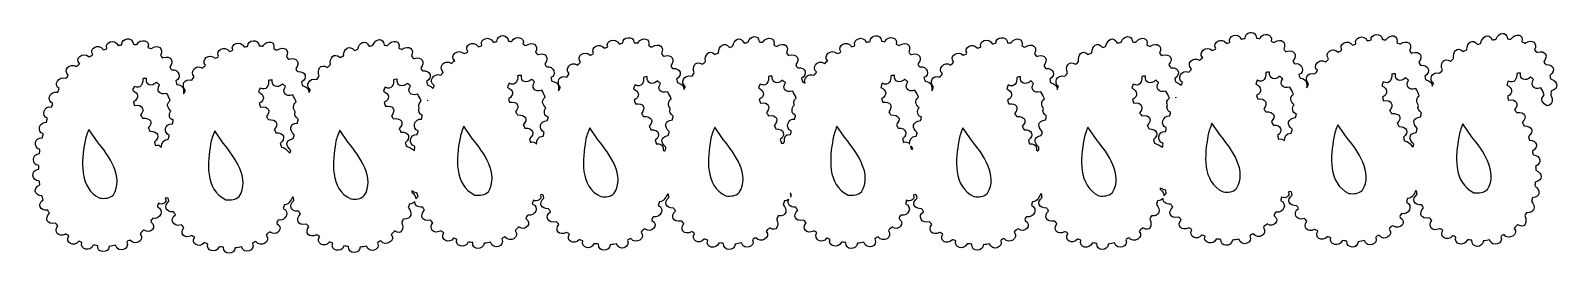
# Model space of a CAD drawing. Header units: centimetres. Extents: x -12.7 to 11.7, y -1.1 to 2.4.
import ezdxf

# ---------------------------------------------------------------- set-up
doc = ezdxf.new("R2010")
doc.units = ezdxf.units.CM
doc.header["$MEASUREMENT"] = 0
doc.layers.add('Layer 1', color=7, linetype='Continuous')

msp = doc.modelspace()

# ---------------------------------------------------------------- linework, layer by layer
at = {"layer": 'Layer 1', "color": 216}
for points, knots in [([(6.7645, 2.40993), (6.72096, 2.40454), (6.68022, 2.36988), (6.68133, 2.31916), (6.68133, 2.31916), (6.68129, 2.31789), (6.68132, 2.3166), (6.68133, 2.31534), (6.68133, 2.31534), (6.66151, 2.31255), (6.64151, 2.30783), (6.62145, 2.30387), (6.62145, 2.30387), (6.56886, 2.42742), (6.39811, 2.34913), (6.44069, 2.25801), (6.44069, 2.25801), (6.44252, 2.24652), (6.40259, 2.23865), (6.38746, 2.23317), (6.38746, 2.23317), (6.38691, 2.23491), (6.3848, 2.23623), (6.38414, 2.23795), (6.38414, 2.23795), (6.30296, 2.34701), (6.15094, 2.24947), (6.21558, 2.15673), (6.21558, 2.15673), (6.21572, 2.14358), (6.17567, 2.13129), (6.15903, 2.12329), (6.15903, 2.12329), (6.05537, 2.21837), (5.92261, 2.0813), (6.00489, 2.01341), (6.00489, 2.01341), (6.0055, 2.01244), (6.00868, 2.01435), (6.00932, 2.01341), (6.00932, 2.01341), (5.99116, 1.99853), (5.97415, 1.98212), (5.9572, 1.9666), (5.9572, 1.9666), (5.8403, 2.03812), (5.73827, 1.90388), (5.82524, 1.83188), (5.82524, 1.83188), (5.82692, 1.81146), (5.78699, 1.78106), (5.78532, 1.77933), (5.78532, 1.77933), (5.67131, 1.82487), (5.57747, 1.67238), (5.6833, 1.61403), (5.6833, 1.61403), (5.68086, 1.59888), (5.66316, 1.57314), (5.65779, 1.5653), (5.65779, 1.5653), (5.64236, 1.58818), (5.61625, 1.60758), (5.58017, 1.61881), (5.58017, 1.61881), (5.57014, 1.61999), (5.56512, 1.66212), (5.56132, 1.67709), (5.56132, 1.67709), (5.66049, 1.74627), (5.62911, 1.85478), (5.49922, 1.84907), (5.49922, 1.84907), (5.48702, 1.84963), (5.4738, 1.88417), (5.46595, 1.8978), (5.46595, 1.8978), (5.54448, 1.98184), (5.48664, 2.08493), (5.36282, 2.04685), (5.36282, 2.04685), (5.35074, 2.03186), (5.32873, 2.07241), (5.31846, 2.08412), (5.31846, 2.08412), (5.37224, 2.19126), (5.28222, 2.26408), (5.17319, 2.19399), (5.17319, 2.19399), (5.17158, 2.19164), (5.17347, 2.18782), (5.17208, 2.18539), (5.17208, 2.18539), (5.15416, 2.19458), (5.13544, 2.20371), (5.11664, 2.21119), (5.11664, 2.21119), (5.14686, 2.33333), (5.01945, 2.35501), (4.94697, 2.26183), (4.94697, 2.26183), (4.94002, 2.24572), (4.90435, 2.25799), (4.88487, 2.25992), (4.88487, 2.25992), (4.87099, 2.39127), (4.74341, 2.3596), (4.70301, 2.25705), (4.70301, 2.25705), (4.69243, 2.2462), (4.66064, 2.24526), (4.64202, 2.24177), (4.64202, 2.24177), (4.58946, 2.36402), (4.48118, 2.29521), (4.46237, 2.1959), (4.46237, 2.1959), (4.46057, 2.18406), (4.42396, 2.17683), (4.40804, 2.17106), (4.40804, 2.17106), (4.32698, 2.27787), (4.23654, 2.19039), (4.23615, 2.09367), (4.23615, 2.09367), (4.23684, 2.09191), (4.2387, 2.09057), (4.23948, 2.08889), (4.23948, 2.08889), (4.22009, 2.07814), (4.19904, 2.07145), (4.18071, 2.06023), (4.18071, 2.06023), (4.07715, 2.15474), (4.01167, 2.04163), (4.02546, 1.95131), (4.02546, 1.95131), (4.02675, 1.94314), (3.99151, 1.91544), (3.97888, 1.90353), (3.97888, 1.90353), (3.86154, 1.97446), (3.80586, 1.85681), (3.84692, 1.76881), (3.84692, 1.76881), (3.84466, 1.75576), (3.82072, 1.72771), (3.80922, 1.71149), (3.80922, 1.71149), (3.6754, 1.75153), (3.62292, 1.60173), (3.70387, 1.55097), (3.70387, 1.55097), (3.70625, 1.54092), (3.6904, 1.51646), (3.68391, 1.5032), (3.68391, 1.5032), (3.68608, 1.5659), (3.64913, 1.5873), (3.58632, 1.60734), (3.58632, 1.60734), (3.57648, 1.60463), (3.57098, 1.65159), (3.56747, 1.66563), (3.56747, 1.66563), (3.66775, 1.73402), (3.63482, 1.8433), (3.50537, 1.83761), (3.50537, 1.83761), (3.49385, 1.83456), (3.47949, 1.87255), (3.47211, 1.88538), (3.47211, 1.88538), (3.54962, 1.97002), (3.49369, 2.07382), (3.36897, 2.03443), (3.36897, 2.03443), (3.35613, 2.02239), (3.33521, 2.05991), (3.32462, 2.0717), (3.32462, 2.0717), (3.378, 2.1796), (3.28906, 2.25175), (3.17935, 2.18157), (3.17935, 2.18157), (3.1749, 2.16724), (3.13761, 2.19315), (3.12279, 2.19973), (3.12279, 2.19973), (3.14914, 2.32067), (3.02629, 2.34463), (2.95313, 2.25037), (2.95313, 2.25037), (2.95233, 2.24767), (2.95147, 2.24446), (2.95091, 2.24177), (2.95091, 2.24177), (2.93174, 2.24421), (2.91069, 2.24642), (2.89103, 2.2475), (2.89103, 2.2475), (2.88215, 2.37073), (2.69571, 2.33877), (2.70917, 2.24463), (2.70917, 2.24463), (2.69645, 2.23528), (2.66702, 2.2332), (2.64817, 2.22935), (2.64817, 2.22935), (2.59896, 2.34452), (2.42216, 2.27285), (2.46853, 2.18348), (2.46853, 2.18348), (2.46672, 2.17164), (2.43011, 2.16441), (2.41419, 2.15864), (2.41419, 2.15864), (2.34271, 2.26441), (2.18645, 2.17176), (2.24231, 2.08125), (2.24231, 2.08125), (2.24172, 2.06974), (2.20275, 2.05656), (2.18686, 2.04876), (2.18686, 2.04876), (2.09362, 2.1423), (1.9551, 2.02605), (2.03161, 1.93889), (2.03161, 1.93889), (2.03342, 1.9332), (1.99696, 1.90331), (1.98504, 1.89207), (1.98504, 1.89207), (1.88, 1.96507), (1.76957, 1.81836), (1.85308, 1.75735), (1.85308, 1.75735), (1.85082, 1.74429), (1.82687, 1.71624), (1.81537, 1.70002), (1.81537, 1.70002), (1.68421, 1.73519), (1.64533, 1.62197), (1.71002, 1.5395), (1.71002, 1.5395), (1.71019, 1.52566), (1.69201, 1.49734), (1.68341, 1.48027), (1.68341, 1.48027), (1.68819, 1.53965), (1.69244, 1.62034), (1.57806, 1.63218), (1.57806, 1.63218), (1.56822, 1.66059), (1.56994, 1.65465), (1.55921, 1.69047), (1.55921, 1.69047), (1.66756, 1.72205), (1.60674, 1.88954), (1.49711, 1.86245), (1.49711, 1.86245), (1.47475, 1.87496), (1.47123, 1.8974), (1.46384, 1.91022), (1.46384, 1.91022), (1.54145, 1.9948), (1.48539, 2.09857), (1.36071, 2.06023), (1.36071, 2.06023), (1.34622, 2.04588), (1.32727, 2.08467), (1.31636, 2.09749), (1.31636, 2.09749), (1.36909, 2.2044), (1.27941, 2.27769), (1.17109, 2.20642), (1.17109, 2.20642), (1.16664, 2.19208), (1.12936, 2.21799), (1.11453, 2.22457), (1.11453, 2.22457), (1.16092, 2.33751), (0.98038, 2.36774), (0.94376, 2.27521), (0.94376, 2.27521), (0.93908, 2.2589), (0.90165, 2.27079), (0.88277, 2.27234), (0.88277, 2.27234), (0.8693, 2.4052), (0.69755, 2.37253), (0.6998, 2.26948), (0.6998, 2.26948), (0.69976, 2.2682), (0.69978, 2.26691), (0.6998, 2.26565), (0.6998, 2.26565), (0.67998, 2.26287), (0.65998, 2.25815), (0.63991, 2.25419), (0.63991, 2.25419), (0.58732, 2.37773), (0.41658, 2.29945), (0.45916, 2.20833), (0.45916, 2.20833), (0.46099, 2.19684), (0.42106, 2.18897), (0.40593, 2.18348), (0.40593, 2.18348), (0.40538, 2.18522), (0.40327, 2.18655), (0.4026, 2.18826), (0.4026, 2.18826), (0.32142, 2.29733), (0.1694, 2.19979), (0.23405, 2.10705), (0.23405, 2.10705), (0.23418, 2.09389), (0.19413, 2.0816), (0.17749, 2.07361), (0.17749, 2.07361), (0.07383, 2.16869), (-0.05893, 2.03161), (0.02335, 1.96373), (0.02335, 1.96373), (0.02397, 1.96275), (0.02714, 1.96467), (0.02779, 1.96373), (0.02779, 1.96373), (0.00963, 1.94885), (-0.00738, 1.93244), (-0.02433, 1.91691), (-0.02433, 1.91691), (-0.14124, 1.98843), (-0.24327, 1.8542), (-0.15629, 1.78219), (-0.15629, 1.78219), (-0.15461, 1.76178), (-0.19454, 1.73138), (-0.19621, 1.72964), (-0.19621, 1.72964), (-0.2901, 1.76715), (-0.36963, 1.67049), (-0.33594, 1.60257), (-0.33594, 1.60257), (-0.34684, 1.609), (-0.35884, 1.61454), (-0.37254, 1.61881), (-0.37254, 1.61881), (-0.38256, 1.61999), (-0.38758, 1.66212), (-0.39138, 1.67709), (-0.39138, 1.67709), (-0.29221, 1.74627), (-0.32359, 1.85478), (-0.45348, 1.84907), (-0.45348, 1.84907), (-0.46568, 1.84963), (-0.4789, 1.88417), (-0.48675, 1.8978), (-0.48675, 1.8978), (-0.40822, 1.98184), (-0.46606, 2.08493), (-0.58988, 2.04685), (-0.58988, 2.04685), (-0.60196, 2.03186), (-0.62397, 2.07241), (-0.63424, 2.08412), (-0.63424, 2.08412), (-0.58046, 2.19126), (-0.67048, 2.26408), (-0.77951, 2.19399), (-0.77951, 2.19399), (-0.78112, 2.19164), (-0.77923, 2.18782), (-0.78062, 2.18539), (-0.78062, 2.18539), (-0.79854, 2.19458), (-0.81726, 2.20371), (-0.83607, 2.21119), (-0.83607, 2.21119), (-0.80584, 2.33333), (-0.93325, 2.35501), (-1.00573, 2.26183), (-1.00573, 2.26183), (-1.01268, 2.24572), (-1.04835, 2.25799), (-1.06783, 2.25992), (-1.06783, 2.25992), (-1.08172, 2.39127), (-1.20929, 2.3596), (-1.24969, 2.25705), (-1.24969, 2.25705), (-1.26027, 2.2462), (-1.29207, 2.24526), (-1.31068, 2.24177), (-1.31068, 2.24177), (-1.36325, 2.36402), (-1.47152, 2.29521), (-1.49033, 2.1959), (-1.49033, 2.1959), (-1.49214, 2.18406), (-1.52875, 2.17683), (-1.54467, 2.17106), (-1.54467, 2.17106), (-1.62572, 2.27787), (-1.71616, 2.19039), (-1.71655, 2.09367), (-1.71655, 2.09367), (-1.71586, 2.09191), (-1.71401, 2.09057), (-1.71322, 2.08889), (-1.71322, 2.08889), (-1.73261, 2.07814), (-1.75367, 2.07145), (-1.772, 2.06023), (-1.772, 2.06023), (-1.87555, 2.15474), (-1.94104, 2.04163), (-1.92725, 1.95131), (-1.92725, 1.95131), (-1.92595, 1.94314), (-1.9612, 1.91544), (-1.97382, 1.90353), (-1.97382, 1.90353), (-2.09116, 1.97446), (-2.14684, 1.85681), (-2.10578, 1.76881), (-2.10578, 1.76881), (-2.10804, 1.75576), (-2.13198, 1.72771), (-2.14348, 1.71149), (-2.14348, 1.71149), (-2.2773, 1.75153), (-2.32978, 1.60173), (-2.24883, 1.55097), (-2.24883, 1.55097), (-2.24646, 1.54092), (-2.2623, 1.51646), (-2.26879, 1.5032), (-2.26879, 1.5032), (-2.26663, 1.5659), (-2.30357, 1.5873), (-2.36638, 1.60734), (-2.36638, 1.60734), (-2.37622, 1.60463), (-2.38172, 1.65159), (-2.38523, 1.66563), (-2.38523, 1.66563), (-2.28495, 1.73402), (-2.31788, 1.8433), (-2.44733, 1.83761), (-2.44733, 1.83761), (-2.45886, 1.83456), (-2.47321, 1.87255), (-2.4806, 1.88538), (-2.4806, 1.88538), (-2.40308, 1.97002), (-2.45901, 2.07382), (-2.58373, 2.03443), (-2.58373, 2.03443), (-2.59657, 2.02239), (-2.61749, 2.05991), (-2.62809, 2.0717), (-2.62809, 2.0717), (-2.5747, 2.1796), (-2.66364, 2.25175), (-2.77335, 2.18157), (-2.77335, 2.18157), (-2.77781, 2.16724), (-2.81509, 2.19315), (-2.82991, 2.19973), (-2.82991, 2.19973), (-2.80357, 2.32067), (-2.92642, 2.34463), (-2.99957, 2.25037), (-2.99957, 2.25037), (-3.00037, 2.24767), (-3.00123, 2.24446), (-3.00179, 2.24177), (-3.00179, 2.24177), (-3.02096, 2.24421), (-3.04201, 2.24642), (-3.06167, 2.2475), (-3.06167, 2.2475), (-3.07056, 2.37073), (-3.25699, 2.33877), (-3.24354, 2.24463), (-3.24354, 2.24463), (-3.25625, 2.23528), (-3.28568, 2.2332), (-3.30453, 2.22935), (-3.30453, 2.22935), (-3.35374, 2.34452), (-3.53054, 2.27285), (-3.48417, 2.18348), (-3.48417, 2.18348), (-3.48598, 2.17164), (-3.52259, 2.16441), (-3.53851, 2.15864), (-3.53851, 2.15864), (-3.60999, 2.26441), (-3.76626, 2.17176), (-3.7104, 2.08125), (-3.7104, 2.08125), (-3.71098, 2.06974), (-3.74995, 2.05656), (-3.76584, 2.04876), (-3.76584, 2.04876), (-3.85908, 2.1423), (-3.9976, 2.02605), (-3.92109, 1.93889), (-3.92109, 1.93889), (-3.91928, 1.9332), (-3.95574, 1.90331), (-3.96767, 1.89207), (-3.96767, 1.89207), (-4.07271, 1.96507), (-4.18313, 1.81836), (-4.09963, 1.75735), (-4.09963, 1.75735), (-4.10188, 1.74429), (-4.12583, 1.71624), (-4.13733, 1.70002), (-4.13733, 1.70002), (-4.26849, 1.73519), (-4.30737, 1.62197), (-4.24268, 1.5395), (-4.24268, 1.5395), (-4.24251, 1.52566), (-4.26069, 1.49734), (-4.26929, 1.48027), (-4.26929, 1.48027), (-4.26452, 1.53965), (-4.26026, 1.62034), (-4.37464, 1.63218), (-4.37464, 1.63218), (-4.38448, 1.66059), (-4.38276, 1.65465), (-4.39349, 1.69047), (-4.39349, 1.69047), (-4.28514, 1.72205), (-4.34596, 1.88954), (-4.45559, 1.86245), (-4.45559, 1.86245), (-4.47795, 1.87496), (-4.48147, 1.8974), (-4.48886, 1.91022), (-4.48886, 1.91022), (-4.41126, 1.9948), (-4.46732, 2.09857), (-4.59199, 2.06023), (-4.59199, 2.06023), (-4.60649, 2.04588), (-4.62544, 2.08467), (-4.63635, 2.09749), (-4.63635, 2.09749), (-4.58361, 2.2044), (-4.67329, 2.27769), (-4.78162, 2.20642), (-4.78162, 2.20642), (-4.78607, 2.19208), (-4.82335, 2.21799), (-4.83817, 2.22457), (-4.83817, 2.22457), (-4.79178, 2.33751), (-4.97233, 2.36774), (-5.00894, 2.27521), (-5.00894, 2.27521), (-5.01362, 2.2589), (-5.05105, 2.27079), (-5.06994, 2.27234), (-5.06994, 2.27234), (-5.07583, 2.33047), (-5.11223, 2.35752), (-5.15089, 2.36024), (-5.15089, 2.36024), (-5.20059, 2.36375), (-5.25417, 2.32745), (-5.25291, 2.26948), (-5.25291, 2.26948), (-5.25295, 2.2682), (-5.25292, 2.26691), (-5.25291, 2.26565), (-5.25291, 2.26565), (-5.27273, 2.26287), (-5.29273, 2.25815), (-5.31279, 2.25419), (-5.31279, 2.25419), (-5.36538, 2.37773), (-5.53612, 2.29945), (-5.49354, 2.20833), (-5.49354, 2.20833), (-5.49172, 2.19684), (-5.53165, 2.18897), (-5.54677, 2.18348), (-5.54677, 2.18348), (-5.54733, 2.18522), (-5.54943, 2.18655), (-5.5501, 2.18826), (-5.5501, 2.18826), (-5.63128, 2.29733), (-5.7833, 2.19979), (-5.71865, 2.10705), (-5.71865, 2.10705), (-5.71852, 2.09389), (-5.75857, 2.0816), (-5.77521, 2.07361), (-5.77521, 2.07361), (-5.87887, 2.16869), (-6.01163, 2.03161), (-5.92935, 1.96373), (-5.92935, 1.96373), (-5.92874, 1.96275), (-5.92556, 1.96467), (-5.92491, 1.96373), (-5.92491, 1.96373), (-5.94308, 1.94885), (-5.96008, 1.93244), (-5.97704, 1.91691), (-5.97704, 1.91691), (-6.09394, 1.98843), (-6.19597, 1.8542), (-6.109, 1.78219), (-6.109, 1.78219), (-6.10731, 1.76178), (-6.14725, 1.73138), (-6.14892, 1.72964), (-6.14892, 1.72964), (-6.26293, 1.77519), (-6.35677, 1.6227), (-6.25094, 1.56435), (-6.25094, 1.56435), (-6.25338, 1.54919), (-6.27108, 1.52345), (-6.27645, 1.51562), (-6.27645, 1.51562), (-6.29188, 1.5385), (-6.31799, 1.55789), (-6.35407, 1.56912), (-6.35407, 1.56912), (-6.3641, 1.57031), (-6.36912, 1.61244), (-6.37292, 1.62741), (-6.37292, 1.62741), (-6.27375, 1.69659), (-6.30513, 1.8051), (-6.43502, 1.79939), (-6.43502, 1.79939), (-6.44722, 1.79995), (-6.46043, 1.83448), (-6.46829, 1.84812), (-6.46829, 1.84812), (-6.38975, 1.93216), (-6.4476, 2.03525), (-6.57142, 1.99717), (-6.57142, 1.99717), (-6.58349, 1.98218), (-6.6055, 2.02273), (-6.61578, 2.03443), (-6.61578, 2.03443), (-6.562, 2.14157), (-6.65201, 2.2144), (-6.76104, 2.14431), (-6.76104, 2.14431), (-6.76265, 2.14196), (-6.76077, 2.13814), (-6.76215, 2.13571), (-6.76215, 2.13571), (-6.78008, 2.1449), (-6.7988, 2.15403), (-6.8176, 2.16151), (-6.8176, 2.16151), (-6.78738, 2.28365), (-6.91478, 2.30533), (-6.98726, 2.21215), (-6.98726, 2.21215), (-6.99421, 2.19604), (-7.02989, 2.2083), (-7.04936, 2.21024), (-7.04936, 2.21024), (-7.06326, 2.34159), (-7.19082, 2.30992), (-7.23123, 2.20737), (-7.23123, 2.20737), (-7.2418, 2.19651), (-7.2736, 2.19557), (-7.29222, 2.19208), (-7.29222, 2.19208), (-7.34478, 2.31434), (-7.45305, 2.24553), (-7.47186, 2.14622), (-7.47186, 2.14622), (-7.47367, 2.13438), (-7.51028, 2.12715), (-7.5262, 2.12138), (-7.5262, 2.12138), (-7.60726, 2.22819), (-7.69769, 2.14071), (-7.69808, 2.04399), (-7.69808, 2.04399), (-7.6974, 2.04223), (-7.69554, 2.04089), (-7.69476, 2.03921), (-7.69476, 2.03921), (-7.71414, 2.02846), (-7.7352, 2.02177), (-7.75353, 2.01055), (-7.75353, 2.01055), (-7.85709, 2.10505), (-7.92257, 1.99195), (-7.90878, 1.90162), (-7.90878, 1.90162), (-7.90749, 1.89345), (-7.94273, 1.86576), (-7.95536, 1.85385), (-7.95536, 1.85385), (-8.07269, 1.92478), (-8.12838, 1.80713), (-8.08732, 1.71913), (-8.08732, 1.71913), (-8.08957, 1.70608), (-8.11352, 1.67802), (-8.12502, 1.6618), (-8.12502, 1.6618), (-8.25884, 1.70184), (-8.31132, 1.55205), (-8.23037, 1.50129), (-8.23037, 1.50129), (-8.22799, 1.49124), (-8.24383, 1.46678), (-8.25033, 1.45351), (-8.25033, 1.45351), (-8.24816, 1.51622), (-8.28511, 1.53762), (-8.34791, 1.55766), (-8.34791, 1.55766), (-8.35775, 1.55495), (-8.36326, 1.60191), (-8.36676, 1.61594), (-8.36676, 1.61594), (-8.26649, 1.68434), (-8.29941, 1.79362), (-8.42886, 1.78792), (-8.42886, 1.78792), (-8.44039, 1.78487), (-8.45474, 1.82287), (-8.46213, 1.8357), (-8.46213, 1.8357), (-8.38461, 1.92033), (-8.44055, 2.02414), (-8.56526, 1.98475), (-8.56526, 1.98475), (-8.57811, 1.9727), (-8.59903, 2.01022), (-8.60962, 2.02201), (-8.60962, 2.02201), (-8.55624, 2.12991), (-8.64518, 2.20207), (-8.75489, 2.13189), (-8.75489, 2.13189), (-8.75934, 2.11756), (-8.79662, 2.14347), (-8.81144, 2.15004), (-8.81144, 2.15004), (-8.7851, 2.27099), (-8.90795, 2.29495), (-8.98111, 2.20068), (-8.98111, 2.20068), (-8.9819, 2.19798), (-8.98277, 2.19478), (-8.98333, 2.19208), (-8.98333, 2.19208), (-9.00249, 2.19453), (-9.02354, 2.19673), (-9.04321, 2.19782), (-9.04321, 2.19782), (-9.05209, 2.32105), (-9.23852, 2.28908), (-9.22507, 2.19495), (-9.22507, 2.19495), (-9.23779, 2.18559), (-9.26721, 2.18352), (-9.28606, 2.17966), (-9.28606, 2.17966), (-9.33528, 2.29484), (-9.51208, 2.22316), (-9.46571, 2.1338), (-9.46571, 2.1338), (-9.46752, 2.12196), (-9.50413, 2.11473), (-9.52004, 2.10896), (-9.52004, 2.10896), (-9.59152, 2.21472), (-9.74779, 2.12208), (-9.69193, 2.03157), (-9.69193, 2.03157), (-9.69252, 2.02006), (-9.73148, 2.00688), (-9.74738, 1.99908), (-9.74738, 1.99908), (-9.84062, 2.09262), (-9.97914, 1.97636), (-9.90263, 1.8892), (-9.90263, 1.8892), (-9.90082, 1.88352), (-9.93728, 1.85363), (-9.9492, 1.84239), (-9.9492, 1.84239), (-10.05424, 1.91539), (-10.16467, 1.76868), (-10.08116, 1.70767), (-10.08116, 1.70767), (-10.08342, 1.69461), (-10.10736, 1.66656), (-10.11886, 1.65034), (-10.11886, 1.65034), (-10.25003, 1.68551), (-10.28891, 1.57229), (-10.22421, 1.48982), (-10.22421, 1.48982), (-10.22404, 1.47598), (-10.24223, 1.44766), (-10.25083, 1.43058), (-10.25083, 1.43058), (-10.24605, 1.48997), (-10.24179, 1.57066), (-10.35617, 1.5825), (-10.35617, 1.5825), (-10.36602, 1.61091), (-10.36429, 1.60497), (-10.37503, 1.64078), (-10.37503, 1.64078), (-10.26667, 1.67237), (-10.32749, 1.83986), (-10.43713, 1.81277), (-10.43713, 1.81277), (-10.45949, 1.82528), (-10.463, 1.84771), (-10.47039, 1.86054), (-10.47039, 1.86054), (-10.39279, 1.94512), (-10.44885, 2.04889), (-10.57352, 2.01055), (-10.57352, 2.01055), (-10.58802, 1.99619), (-10.60697, 2.03499), (-10.61788, 2.04781), (-10.61788, 2.04781), (-10.56515, 2.15471), (-10.65482, 2.22801), (-10.76315, 2.15673), (-10.76315, 2.15673), (-10.7676, 2.1424), (-10.80488, 2.16831), (-10.8197, 2.17489), (-10.8197, 2.17489), (-10.77331, 2.28783), (-10.95386, 2.31806), (-10.99048, 2.22552), (-10.99048, 2.22552), (-10.99515, 2.20921), (-11.03259, 2.22111), (-11.05147, 2.22266), (-11.05147, 2.22266), (-11.06494, 2.35551), (-11.23669, 2.32285), (-11.23444, 2.21979), (-11.23444, 2.21979), (-11.23448, 2.21852), (-11.23446, 2.21723), (-11.23444, 2.21597), (-11.23444, 2.21597), (-11.25426, 2.21319), (-11.27426, 2.20847), (-11.29432, 2.2045), (-11.29432, 2.2045), (-11.34691, 2.32805), (-11.51766, 2.24976), (-11.47508, 2.15864), (-11.47508, 2.15864), (-11.47325, 2.14715), (-11.51318, 2.13928), (-11.52831, 2.1338), (-11.52831, 2.1338), (-11.52886, 2.13554), (-11.53097, 2.13686), (-11.53163, 2.13858), (-11.53163, 2.13858), (-11.61282, 2.24764), (-11.76484, 2.1501), (-11.70019, 2.05736), (-11.70019, 2.05736), (-11.70005, 2.04421), (-11.7401, 2.03192), (-11.75675, 2.02392), (-11.75675, 2.02392), (-11.8604, 2.119), (-11.99316, 1.98193), (-11.91088, 1.91404), (-11.91088, 1.91404), (-11.91027, 1.91307), (-11.90709, 1.91498), (-11.90645, 1.91404), (-11.90645, 1.91404), (-11.92461, 1.89916), (-11.94162, 1.88276), (-11.95857, 1.86723), (-11.95857, 1.86723), (-12.07547, 1.93875), (-12.17751, 1.80452), (-12.09053, 1.73251), (-12.09053, 1.73251), (-12.08885, 1.7121), (-12.12878, 1.68169), (-12.13045, 1.67996), (-12.13045, 1.67996), (-12.24446, 1.7255), (-12.3383, 1.57301), (-12.23247, 1.51466), (-12.23247, 1.51466), (-12.23529, 1.49717), (-12.26109, 1.46052), (-12.2613, 1.4602), (-12.2613, 1.4602), (-12.40063, 1.47578), (-12.43343, 1.31845), (-12.33893, 1.28153), (-12.33893, 1.28153), (-12.33355, 1.27185), (-12.35082, 1.23747), (-12.35667, 1.22134), (-12.35667, 1.22134), (-12.47827, 1.25851), (-12.52686, 1.06749), (-12.4221, 1.04076), (-12.4221, 1.04076), (-12.42811, 1.02141), (-12.4306, 0.99935), (-12.43651, 0.97961), (-12.43651, 0.97961), (-12.55173, 0.99471), (-12.59566, 0.82434), (-12.49085, 0.79329), (-12.49085, 0.79329), (-12.48779, 0.78062), (-12.50019, 0.74971), (-12.50527, 0.73214), (-12.50527, 0.73214), (-12.62752, 0.73941), (-12.65381, 0.5812), (-12.54408, 0.54392), (-12.54408, 0.54392), (-12.5396, 0.52847), (-12.54774, 0.49993), (-12.55074, 0.48086), (-12.55074, 0.48086), (-12.67604, 0.48006), (-12.67123, 0.28504), (-12.56959, 0.29263), (-12.56959, 0.29263), (-12.55098, 0.29451), (-12.56243, 0.24911), (-12.56293, 0.23244), (-12.56293, 0.23244), (-12.6909, 0.2244), (-12.67604, 0.03893), (-12.55739, 0.04421), (-12.55739, 0.04421), (-12.54686, 0.03269), (-12.54614, 0.00056), (-12.54297, -0.01789), (-12.54297, -0.01789), (-12.65416, -0.06948), (-12.63641, -0.18196), (-12.51081, -0.19656), (-12.51081, -0.19656), (-12.49982, -0.19812), (-12.49559, -0.24038), (-12.49196, -0.2558), (-12.49196, -0.2558), (-12.58343, -0.33204), (-12.54709, -0.43342), (-12.41766, -0.42492), (-12.41766, -0.42492), (-12.4092, -0.44193), (-12.39765, -0.45616), (-12.38883, -0.47269), (-12.38883, -0.47269), (-12.47267, -0.55337), (-12.42959, -0.66328), (-12.29901, -0.63225), (-12.29901, -0.63225), (-12.28554, -0.63238), (-12.26695, -0.66111), (-12.25576, -0.67334), (-12.25576, -0.67334), (-12.32693, -0.76738), (-12.25143, -0.86156), (-12.13267, -0.80519), (-12.13267, -0.80519), (-12.1317, -0.80414), (-12.13248, -0.80245), (-12.13156, -0.80137), (-12.13156, -0.80137), (-12.11673, -0.81298), (-12.09767, -0.82024), (-12.08166, -0.83099), (-12.08166, -0.83099), (-12.15196, -0.94618), (-11.98914, -1.016), (-11.92863, -0.9208), (-11.92863, -0.9208), (-11.92086, -0.91347), (-11.88641, -0.93318), (-11.87207, -0.93895), (-11.87207, -0.93895), (-11.91917, -1.04977), (-11.73006, -1.08885), (-11.69686, -0.98577), (-11.69686, -0.98577), (-11.68319, -0.97778), (-11.64204, -0.98737), (-11.62035, -0.98959), (-11.62035, -0.98959), (-11.63794, -1.11051), (-11.44652, -1.1149), (-11.43627, -1.0001), (-11.43627, -1.0001), (-11.40173, -0.99754), (-11.36795, -0.98969), (-11.33536, -0.98291), (-11.33536, -0.98291), (-11.29552, -1.1187), (-11.09476, -1.04647), (-11.15793, -0.93227), (-11.15793, -0.93227), (-11.15873, -0.92002), (-11.12118, -0.90708), (-11.10581, -0.89883), (-11.10581, -0.89883), (-11.02372, -1.00296), (-10.86202, -0.90406), (-10.94169, -0.79946), (-10.94169, -0.79946), (-10.93775, -0.78156), (-10.90218, -0.75764), (-10.88402, -0.74118), (-10.88402, -0.74118), (-10.77302, -0.81857), (-10.66937, -0.67768), (-10.7698, -0.61219), (-10.7698, -0.61219), (-10.77854, -0.58828), (-10.75296, -0.56656), (-10.74319, -0.55295), (-10.74319, -0.55295), (-10.61282, -0.57632), (-10.55405, -0.41606), (-10.66889, -0.3695), (-10.66889, -0.3695), (-10.66265, -0.35083), (-10.65808, -0.33311), (-10.65226, -0.31313), (-10.65226, -0.31313), (-10.59742, -0.34922), (-10.50185, -0.29642), (-10.54469, -0.23383), (-10.54469, -0.23383), (-10.49435, -0.2091), (-10.49241, -0.23677), (-10.4837, -0.28064), (-10.4837, -0.28064), (-10.57431, -0.35647), (-10.5368, -0.45747), (-10.4094, -0.45072), (-10.4094, -0.45072), (-10.40094, -0.46772), (-10.38828, -0.48101), (-10.37946, -0.49753), (-10.37946, -0.49753), (-10.48694, -0.55854), (-10.41419, -0.70059), (-10.29075, -0.65709), (-10.29075, -0.65709), (-10.27718, -0.65737), (-10.25866, -0.68666), (-10.2475, -0.69913), (-10.2475, -0.69913), (-10.31914, -0.7931), (-10.24295, -0.8873), (-10.12441, -0.83003), (-10.12441, -0.83003), (-10.12344, -0.82898), (-10.12422, -0.82729), (-10.1233, -0.82621), (-10.1233, -0.82621), (-10.10847, -0.83782), (-10.08941, -0.84508), (-10.0734, -0.85583), (-10.0734, -0.85583), (-10.1427, -0.95171), (-10.01115, -1.03885), (-9.92037, -0.94564), (-9.92037, -0.94564), (-9.91071, -0.94119), (-9.87874, -0.95806), (-9.86381, -0.9638), (-9.86381, -0.9638), (-9.90817, -1.06905), (-9.72484, -1.11941), (-9.68749, -1.01061), (-9.68749, -1.01061), (-9.67428, -1.00483), (-9.63335, -1.01254), (-9.61209, -1.01444), (-9.61209, -1.01444), (-9.61884, -1.14469), (-9.43465, -1.13663), (-9.42801, -1.02495), (-9.42801, -1.02495), (-9.39347, -1.02238), (-9.35969, -1.01454), (-9.32709, -1.00775), (-9.32709, -1.00775), (-9.29339, -1.13836), (-9.09697, -1.06336), (-9.14966, -0.95711), (-9.14966, -0.95711), (-9.15047, -0.94487), (-9.11292, -0.93193), (-9.09755, -0.92367), (-9.09755, -0.92367), (-9.01776, -1.0302), (-8.85353, -0.91987), (-8.93343, -0.8243), (-8.93343, -0.8243), (-8.92669, -0.79919), (-8.88278, -0.77683), (-8.87243, -0.77079), (-8.87243, -0.77079), (-8.76299, -0.85644), (-8.64043, -0.70258), (-8.76043, -0.63703), (-8.76043, -0.63703), (-8.77355, -0.622), (-8.7486, -0.59467), (-8.73936, -0.57684), (-8.73936, -0.57684), (-8.62494, -0.61197), (-8.54277, -0.44422), (-8.66063, -0.39434), (-8.66063, -0.39434), (-8.65439, -0.37567), (-8.64982, -0.35795), (-8.644, -0.33797), (-8.644, -0.33797), (-8.55628, -0.33367), (-8.53507, -0.24709), (-8.50871, -0.20994), (-8.50871, -0.20994), (-8.49776, -0.21126), (-8.49348, -0.25307), (-8.48986, -0.26822), (-8.48986, -0.26822), (-8.57985, -0.34479), (-8.54504, -0.44628), (-8.41556, -0.43829), (-8.41556, -0.43829), (-8.4071, -0.4553), (-8.39444, -0.46954), (-8.38562, -0.48607), (-8.38562, -0.48607), (-8.47259, -0.56508), (-8.42658, -0.6754), (-8.2969, -0.64563), (-8.2969, -0.64563), (-8.28428, -0.64265), (-8.2643, -0.67481), (-8.25365, -0.68671), (-8.25365, -0.68671), (-8.32482, -0.78076), (-8.24932, -0.87494), (-8.13057, -0.81857), (-8.13057, -0.81857), (-8.12472, -0.81155), (-8.09152, -0.83735), (-8.07955, -0.84436), (-8.07955, -0.84436), (-8.1501, -0.94388), (-8.00506, -1.03557), (-7.92652, -0.93418), (-7.92652, -0.93418), (-7.91905, -0.92664), (-7.88416, -0.94592), (-7.86997, -0.95138), (-7.86997, -0.95138), (-7.91924, -1.06977), (-7.73159, -1.10756), (-7.69365, -0.99819), (-7.69365, -0.99819), (-7.69326, -0.99684), (-7.69398, -0.99572), (-7.69365, -0.99437), (-7.69365, -0.99437), (-7.67003, -0.99833), (-7.64344, -1.00001), (-7.61824, -1.00297), (-7.61824, -1.00297), (-7.6283, -1.13389), (-7.43764, -1.12666), (-7.43416, -1.01253), (-7.43416, -1.01253), (-7.39962, -1.00996), (-7.36585, -1.00307), (-7.33325, -0.99628), (-7.33325, -0.99628), (-7.29169, -1.12357), (-7.10013, -1.0544), (-7.15582, -0.94564), (-7.15582, -0.94564), (-7.15663, -0.9334), (-7.11907, -0.92046), (-7.1037, -0.9122), (-7.1037, -0.9122), (-7.03094, -1.01729), (-6.85641, -0.8996), (-6.93958, -0.81283), (-6.93958, -0.81283), (-6.93242, -0.794), (-6.90041, -0.77167), (-6.88192, -0.75455), (-6.88192, -0.75455), (-6.76253, -0.82942), (-6.73266, -0.70594), (-6.76659, -0.62461), (-6.76659, -0.62461), (-6.77975, -0.61102), (-6.75441, -0.58253), (-6.74552, -0.56537), (-6.74552, -0.56537), (-6.60674, -0.57016), (-6.59509, -0.461), (-6.66679, -0.38288), (-6.66679, -0.38288), (-6.66055, -0.36421), (-6.65598, -0.34649), (-6.65015, -0.32651), (-6.65015, -0.32651), (-6.60617, -0.32132), (-6.57666, -0.30537), (-6.56033, -0.28447), (-6.56033, -0.28447), (-6.56778, -0.3369), (-6.52296, -0.38094), (-6.43613, -0.37523), (-6.43613, -0.37523), (-6.42767, -0.39224), (-6.41612, -0.40648), (-6.4073, -0.42301), (-6.4073, -0.42301), (-6.49114, -0.50369), (-6.44806, -0.61359), (-6.31747, -0.58257), (-6.31747, -0.58257), (-6.30401, -0.5827), (-6.28542, -0.61142), (-6.27423, -0.62365), (-6.27423, -0.62365), (-6.34539, -0.7177), (-6.26989, -0.81188), (-6.15113, -0.75551), (-6.15113, -0.75551), (-6.15017, -0.75446), (-6.15095, -0.75276), (-6.15003, -0.75168), (-6.15003, -0.75168), (-6.1352, -0.76329), (-6.11614, -0.77056), (-6.10012, -0.7813), (-6.10012, -0.7813), (-6.17043, -0.8965), (-6.00761, -0.96631), (-5.94709, -0.87112), (-5.94709, -0.87112), (-5.93933, -0.86378), (-5.90488, -0.8835), (-5.89054, -0.88927), (-5.89054, -0.88927), (-5.93764, -1.00009), (-5.74853, -1.03916), (-5.71533, -0.93609), (-5.71533, -0.93609), (-5.70166, -0.9281), (-5.66051, -0.93768), (-5.63881, -0.93991), (-5.63881, -0.93991), (-5.65641, -1.06083), (-5.46499, -1.06521), (-5.45473, -0.95042), (-5.45473, -0.95042), (-5.42019, -0.94785), (-5.38642, -0.94001), (-5.35382, -0.93322), (-5.35382, -0.93322), (-5.31398, -1.06901), (-5.11322, -0.99679), (-5.17639, -0.88258), (-5.17639, -0.88258), (-5.17719, -0.87034), (-5.13964, -0.8574), (-5.12427, -0.84914), (-5.12427, -0.84914), (-5.04219, -0.95327), (-4.88049, -0.85438), (-4.96015, -0.74977), (-4.96015, -0.74977), (-4.95622, -0.73187), (-4.92064, -0.70796), (-4.90249, -0.69149), (-4.90249, -0.69149), (-4.79148, -0.76888), (-4.68783, -0.628), (-4.78827, -0.5625), (-4.78827, -0.5625), (-4.79701, -0.53859), (-4.77142, -0.51688), (-4.76166, -0.50327), (-4.76166, -0.50327), (-4.63128, -0.52663), (-4.57251, -0.36638), (-4.68736, -0.31982), (-4.68736, -0.31982), (-4.68112, -0.30115), (-4.67655, -0.28343), (-4.67072, -0.26345), (-4.67072, -0.26345), (-4.61589, -0.29954), (-4.52032, -0.24673), (-4.56316, -0.18414), (-4.56316, -0.18414), (-4.51282, -0.15941), (-4.51087, -0.18708), (-4.50217, -0.23096), (-4.50217, -0.23096), (-4.59278, -0.30679), (-4.55527, -0.40778), (-4.42787, -0.40103), (-4.42787, -0.40103), (-4.41941, -0.41804), (-4.40675, -0.43132), (-4.39793, -0.44785), (-4.39793, -0.44785), (-4.5054, -0.50886), (-4.43266, -0.65091), (-4.30921, -0.60741), (-4.30921, -0.60741), (-4.29564, -0.60769), (-4.27712, -0.63697), (-4.26596, -0.64945), (-4.26596, -0.64945), (-4.3376, -0.74342), (-4.26141, -0.83761), (-4.14288, -0.78035), (-4.14288, -0.78035), (-4.1419, -0.7793), (-4.14268, -0.77761), (-4.14176, -0.77653), (-4.14176, -0.77653), (-4.12694, -0.78814), (-4.10788, -0.7954), (-4.09187, -0.80615), (-4.09187, -0.80615), (-4.16117, -0.90202), (-4.02962, -0.98917), (-3.93883, -0.89596), (-3.93883, -0.89596), (-3.92918, -0.8915), (-3.8972, -0.90838), (-3.88228, -0.91411), (-3.88228, -0.91411), (-3.92663, -1.01936), (-3.7433, -1.06973), (-3.70596, -0.96093), (-3.70596, -0.96093), (-3.69274, -0.95515), (-3.65181, -0.96286), (-3.63055, -0.96475), (-3.63055, -0.96475), (-3.63731, -1.095), (-3.45311, -1.08694), (-3.44647, -0.97526), (-3.44647, -0.97526), (-3.41193, -0.97269), (-3.37816, -0.96485), (-3.34556, -0.95806), (-3.34556, -0.95806), (-3.31186, -1.08868), (-3.11544, -1.01367), (-3.16813, -0.90742), (-3.16813, -0.90742), (-3.16894, -0.89518), (-3.13138, -0.88224), (-3.11601, -0.87398), (-3.11601, -0.87398), (-3.03623, -0.98052), (-2.87199, -0.87018), (-2.95189, -0.77462), (-2.95189, -0.77462), (-2.94516, -0.7495), (-2.90125, -0.72715), (-2.8909, -0.72111), (-2.8909, -0.72111), (-2.78145, -0.80676), (-2.6589, -0.6529), (-2.7789, -0.58735), (-2.7789, -0.58735), (-2.79202, -0.57231), (-2.76707, -0.54499), (-2.75783, -0.52715), (-2.75783, -0.52715), (-2.64341, -0.56228), (-2.56123, -0.39453), (-2.6791, -0.34466), (-2.6791, -0.34466), (-2.67286, -0.32599), (-2.66829, -0.30827), (-2.66246, -0.28829), (-2.66246, -0.28829), (-2.57475, -0.28398), (-2.55353, -0.19741), (-2.52717, -0.16026), (-2.52717, -0.16026), (-2.51623, -0.16157), (-2.51195, -0.20339), (-2.50832, -0.21854), (-2.50832, -0.21854), (-2.59832, -0.2951), (-2.5635, -0.3966), (-2.43402, -0.38861), (-2.43402, -0.38861), (-2.42556, -0.40562), (-2.41291, -0.41986), (-2.40408, -0.43638), (-2.40408, -0.43638), (-2.49106, -0.5154), (-2.44505, -0.62572), (-2.31537, -0.59595), (-2.31537, -0.59595), (-2.30275, -0.59297), (-2.28276, -0.62512), (-2.27212, -0.63703), (-2.27212, -0.63703), (-2.34329, -0.73107), (-2.26779, -0.82525), (-2.14903, -0.76888), (-2.14903, -0.76888), (-2.14319, -0.76187), (-2.10999, -0.78767), (-2.09802, -0.79468), (-2.09802, -0.79468), (-2.16856, -0.8942), (-2.02353, -0.98589), (-1.94499, -0.88449), (-1.94499, -0.88449), (-1.93752, -0.87695), (-1.90263, -0.89624), (-1.88843, -0.90169), (-1.88843, -0.90169), (-1.93771, -1.02008), (-1.75006, -1.05787), (-1.71211, -0.94851), (-1.71211, -0.94851), (-1.69894, -0.94284), (-1.65791, -0.95111), (-1.63671, -0.95329), (-1.63671, -0.95329), (-1.64677, -1.08421), (-1.4561, -1.07698), (-1.45263, -0.96284), (-1.45263, -0.96284), (-1.41809, -0.96027), (-1.38431, -0.95339), (-1.35171, -0.9466), (-1.35171, -0.9466), (-1.31015, -1.07389), (-1.11859, -1.00471), (-1.17429, -0.89596), (-1.17429, -0.89596), (-1.17509, -0.88372), (-1.13754, -0.87078), (-1.12217, -0.86252), (-1.12217, -0.86252), (-1.0494, -0.9676), (-0.87488, -0.84992), (-0.95805, -0.76315), (-0.95805, -0.76315), (-0.95088, -0.74431), (-0.91887, -0.72199), (-0.90038, -0.70487), (-0.90038, -0.70487), (-0.78099, -0.77974), (-0.75112, -0.65626), (-0.78505, -0.57492), (-0.78505, -0.57492), (-0.79822, -0.56133), (-0.77288, -0.53285), (-0.76398, -0.51569), (-0.76398, -0.51569), (-0.62521, -0.52047), (-0.61356, -0.41132), (-0.68525, -0.33319), (-0.68525, -0.33319), (-0.67901, -0.31452), (-0.67444, -0.2968), (-0.66862, -0.27682), (-0.66862, -0.27682), (-0.63704, -0.2731), (-0.61252, -0.26457), (-0.59543, -0.25198), (-0.59543, -0.25198), (-0.63093, -0.31743), (-0.58812, -0.38211), (-0.48343, -0.37523), (-0.48343, -0.37523), (-0.47496, -0.39224), (-0.46342, -0.40648), (-0.4546, -0.42301), (-0.4546, -0.42301), (-0.53843, -0.50369), (-0.49535, -0.61359), (-0.36477, -0.58257), (-0.36477, -0.58257), (-0.3513, -0.5827), (-0.33272, -0.61142), (-0.32152, -0.62365), (-0.32152, -0.62365), (-0.39269, -0.7177), (-0.31719, -0.81188), (-0.19843, -0.75551), (-0.19843, -0.75551), (-0.19746, -0.75446), (-0.19824, -0.75276), (-0.19733, -0.75168), (-0.19733, -0.75168), (-0.1825, -0.76329), (-0.16344, -0.77056), (-0.14742, -0.7813), (-0.14742, -0.7813), (-0.21773, -0.8965), (-0.0549, -0.96631), (0.00561, -0.87112), (0.00561, -0.87112), (0.01338, -0.86378), (0.04783, -0.8835), (0.06216, -0.88927), (0.06216, -0.88927), (0.01506, -1.00009), (0.20418, -1.03916), (0.23737, -0.93609), (0.23737, -0.93609), (0.25104, -0.9281), (0.29219, -0.93768), (0.31389, -0.93991), (0.31389, -0.93991), (0.2963, -1.06083), (0.48772, -1.06521), (0.49797, -0.95042), (0.49797, -0.95042), (0.53251, -0.94785), (0.56628, -0.94001), (0.59888, -0.93322), (0.59888, -0.93322), (0.63872, -1.06901), (0.83948, -0.99679), (0.77631, -0.88258), (0.77631, -0.88258), (0.77551, -0.87034), (0.81306, -0.8574), (0.82843, -0.84914), (0.82843, -0.84914), (0.91052, -0.95327), (1.07221, -0.85438), (0.99255, -0.74977), (0.99255, -0.74977), (0.99648, -0.73187), (1.03206, -0.70796), (1.05022, -0.69149), (1.05022, -0.69149), (1.16122, -0.76888), (1.26487, -0.628), (1.16443, -0.5625), (1.16443, -0.5625), (1.15569, -0.53859), (1.18128, -0.51688), (1.19105, -0.50327), (1.19105, -0.50327), (1.32142, -0.52663), (1.38019, -0.36638), (1.26535, -0.31982), (1.26535, -0.31982), (1.27159, -0.30115), (1.27615, -0.28343), (1.28198, -0.26345), (1.28198, -0.26345), (1.33681, -0.29954), (1.43238, -0.24673), (1.38955, -0.18414), (1.38955, -0.18414), (1.43988, -0.15941), (1.44183, -0.18708), (1.45053, -0.23096), (1.45053, -0.23096), (1.35993, -0.30679), (1.39743, -0.40778), (1.52483, -0.40103), (1.52483, -0.40103), (1.53329, -0.41804), (1.54595, -0.43132), (1.55477, -0.44785), (1.55477, -0.44785), (1.4473, -0.50886), (1.52004, -0.65091), (1.64349, -0.60741), (1.64349, -0.60741), (1.65706, -0.60769), (1.67558, -0.63697), (1.68674, -0.64945), (1.68674, -0.64945), (1.6151, -0.74342), (1.69129, -0.83761), (1.80983, -0.78035), (1.80983, -0.78035), (1.8108, -0.7793), (1.81002, -0.77761), (1.81094, -0.77653), (1.81094, -0.77653), (1.82577, -0.78814), (1.84483, -0.7954), (1.86084, -0.80615), (1.86084, -0.80615), (1.79153, -0.90202), (1.92309, -0.98917), (2.01387, -0.89596), (2.01387, -0.89596), (2.02352, -0.8915), (2.0555, -0.90838), (2.07043, -0.91411), (2.07043, -0.91411), (2.02607, -1.01936), (2.2094, -1.06973), (2.24674, -0.96093), (2.24674, -0.96093), (2.25996, -0.95515), (2.30089, -0.96286), (2.32215, -0.96475), (2.32215, -0.96475), (2.3154, -1.095), (2.49959, -1.08694), (2.50623, -0.97526), (2.50623, -0.97526), (2.54077, -0.97269), (2.57454, -0.96485), (2.60714, -0.95806), (2.60714, -0.95806), (2.64085, -1.08868), (2.83726, -1.01367), (2.78457, -0.90742), (2.78457, -0.90742), (2.78377, -0.89518), (2.82132, -0.88224), (2.83669, -0.87398), (2.83669, -0.87398), (2.91648, -0.98052), (3.08071, -0.87018), (3.00081, -0.77462), (3.00081, -0.77462), (3.00755, -0.7495), (3.05146, -0.72715), (3.0618, -0.72111), (3.0618, -0.72111), (3.17125, -0.80676), (3.2938, -0.6529), (3.1738, -0.58735), (3.1738, -0.58735), (3.16069, -0.57231), (3.18563, -0.54499), (3.19487, -0.52715), (3.19487, -0.52715), (3.3093, -0.56228), (3.39147, -0.39453), (3.27361, -0.34466), (3.27361, -0.34466), (3.27984, -0.32599), (3.28441, -0.30827), (3.29024, -0.28829), (3.29024, -0.28829), (3.37796, -0.28398), (3.39917, -0.19741), (3.42553, -0.16026), (3.42553, -0.16026), (3.43647, -0.16157), (3.44076, -0.20339), (3.44438, -0.21854), (3.44438, -0.21854), (3.35438, -0.2951), (3.3892, -0.3966), (3.51868, -0.38861), (3.51868, -0.38861), (3.52714, -0.40562), (3.5398, -0.41986), (3.54862, -0.43638), (3.54862, -0.43638), (3.46165, -0.5154), (3.50765, -0.62572), (3.63733, -0.59595), (3.63733, -0.59595), (3.64995, -0.59297), (3.66994, -0.62512), (3.68058, -0.63703), (3.68058, -0.63703), (3.60942, -0.73107), (3.68492, -0.82525), (3.80367, -0.76888), (3.80367, -0.76888), (3.80951, -0.76187), (3.84271, -0.78767), (3.85468, -0.79468), (3.85468, -0.79468), (3.78414, -0.8942), (3.92917, -0.98589), (4.00771, -0.88449), (4.00771, -0.88449), (4.01518, -0.87695), (4.05007, -0.89624), (4.06427, -0.90169), (4.06427, -0.90169), (4.01499, -1.02008), (4.20265, -1.05787), (4.24059, -0.94851), (4.24059, -0.94851), (4.25377, -0.94284), (4.29479, -0.95111), (4.31599, -0.95329), (4.31599, -0.95329), (4.30593, -1.08421), (4.4966, -1.07698), (4.50008, -0.96284), (4.50008, -0.96284), (4.53461, -0.96027), (4.56839, -0.95339), (4.60099, -0.9466), (4.60099, -0.9466), (4.64255, -1.07389), (4.83411, -1.00471), (4.77842, -0.89596), (4.77842, -0.89596), (4.77761, -0.88372), (4.81517, -0.87078), (4.83053, -0.86252), (4.83053, -0.86252), (4.9033, -0.9676), (5.07783, -0.84992), (4.99466, -0.76315), (4.99466, -0.76315), (5.00182, -0.74431), (5.03383, -0.72199), (5.05232, -0.70487), (5.05232, -0.70487), (5.17171, -0.77974), (5.20158, -0.65626), (5.16765, -0.57492), (5.16765, -0.57492), (5.15448, -0.56133), (5.17983, -0.53285), (5.18872, -0.51569), (5.18872, -0.51569), (5.32749, -0.52047), (5.33915, -0.41132), (5.26745, -0.33319), (5.26745, -0.33319), (5.27369, -0.31452), (5.27826, -0.2968), (5.28409, -0.27682), (5.28409, -0.27682), (5.32807, -0.27163), (5.35758, -0.25569), (5.37391, -0.23478), (5.37391, -0.23478), (5.36646, -0.28722), (5.41127, -0.33125), (5.49811, -0.32555), (5.49811, -0.32555), (5.50657, -0.34256), (5.51812, -0.3568), (5.52694, -0.37332), (5.52694, -0.37332), (5.4431, -0.454), (5.48618, -0.56391), (5.61676, -0.53289), (5.61676, -0.53289), (5.63023, -0.53301), (5.64882, -0.56174), (5.66001, -0.57397), (5.66001, -0.57397), (5.58884, -0.66801), (5.66434, -0.76219), (5.7831, -0.70582), (5.7831, -0.70582), (5.78407, -0.70477), (5.78329, -0.70308), (5.78421, -0.702), (5.78421, -0.702), (5.79904, -0.71361), (5.8181, -0.72088), (5.83411, -0.73162), (5.83411, -0.73162), (5.76381, -0.84682), (5.92663, -0.91663), (5.98714, -0.82143), (5.98714, -0.82143), (5.99491, -0.8141), (6.02936, -0.83381), (6.0437, -0.83959), (6.0437, -0.83959), (5.9966, -0.9504), (6.18571, -0.98948), (6.21891, -0.8864), (6.21891, -0.8864), (6.23258, -0.87841), (6.27373, -0.888), (6.29543, -0.89023), (6.29543, -0.89023), (6.27783, -1.01114), (6.46925, -1.01553), (6.47951, -0.90074), (6.47951, -0.90074), (6.51404, -0.89817), (6.54782, -0.89033), (6.58042, -0.88354), (6.58042, -0.88354), (6.62025, -1.01933), (6.82101, -0.94711), (6.75784, -0.8329), (6.75784, -0.8329), (6.75704, -0.82066), (6.79459, -0.80772), (6.80997, -0.79946), (6.80997, -0.79946), (6.89205, -0.90359), (7.05375, -0.80469), (6.97409, -0.70009), (6.97409, -0.70009), (6.97802, -0.68219), (7.0136, -0.65827), (7.03175, -0.64181), (7.03175, -0.64181), (7.14275, -0.7192), (7.24641, -0.57831), (7.14597, -0.51282), (7.14597, -0.51282), (7.13723, -0.48891), (7.16281, -0.4672), (7.17258, -0.45358), (7.17258, -0.45358), (7.30295, -0.47695), (7.36172, -0.31669), (7.24688, -0.27013), (7.24688, -0.27013), (7.25312, -0.25146), (7.25769, -0.23374), (7.26351, -0.21376), (7.26351, -0.21376), (7.31835, -0.24986), (7.41392, -0.19705), (7.37108, -0.13446), (7.37108, -0.13446), (7.42142, -0.10973), (7.42337, -0.1374), (7.43207, -0.18128), (7.43207, -0.18128), (7.34146, -0.2571), (7.37897, -0.3581), (7.50637, -0.35135), (7.50637, -0.35135), (7.51483, -0.36836), (7.52749, -0.38164), (7.53631, -0.39817), (7.53631, -0.39817), (7.42883, -0.45918), (7.50158, -0.60122), (7.62502, -0.55773), (7.62502, -0.55773), (7.63859, -0.55801), (7.65712, -0.58729), (7.66827, -0.59977), (7.66827, -0.59977), (7.59663, -0.69374), (7.67283, -0.78793), (7.79136, -0.73066), (7.79136, -0.73066), (7.79233, -0.72961), (7.79155, -0.72792), (7.79247, -0.72684), (7.79247, -0.72684), (7.8073, -0.73845), (7.82636, -0.74572), (7.84237, -0.75646), (7.84237, -0.75646), (7.77307, -0.85234), (7.90462, -0.93949), (7.9954, -0.84628), (7.9954, -0.84628), (8.00506, -0.84182), (8.03704, -0.85869), (8.05196, -0.86443), (8.05196, -0.86443), (8.0076, -0.96968), (8.19093, -1.02005), (8.22828, -0.91125), (8.22828, -0.91125), (8.24149, -0.90546), (8.28243, -0.91317), (8.30368, -0.91507), (8.30368, -0.91507), (8.29693, -1.04532), (8.48113, -1.03726), (8.48777, -0.92558), (8.48777, -0.92558), (8.5223, -0.92301), (8.55608, -0.91517), (8.58868, -0.90838), (8.58868, -0.90838), (8.62238, -1.039), (8.8188, -0.96399), (8.76611, -0.85774), (8.76611, -0.85774), (8.7653, -0.8455), (8.80286, -0.83256), (8.81822, -0.8243), (8.81822, -0.8243), (8.89801, -0.93083), (9.06224, -0.8205), (8.98235, -0.72493), (8.98235, -0.72493), (8.98908, -0.69982), (9.03299, -0.67746), (9.04334, -0.67143), (9.04334, -0.67143), (9.15278, -0.75707), (9.27534, -0.60322), (9.15534, -0.53766), (9.15534, -0.53766), (9.14222, -0.52263), (9.16717, -0.4953), (9.17641, -0.47747), (9.17641, -0.47747), (9.29083, -0.5126), (9.373, -0.34485), (9.25514, -0.29498), (9.25514, -0.29498), (9.26138, -0.2763), (9.26595, -0.25858), (9.27178, -0.2386), (9.27178, -0.2386), (9.35949, -0.2343), (9.3807, -0.14772), (9.40707, -0.11057), (9.40707, -0.11057), (9.41801, -0.11189), (9.42229, -0.15371), (9.42592, -0.16886), (9.42592, -0.16886), (9.33592, -0.24542), (9.37073, -0.34692), (9.50021, -0.33893), (9.50021, -0.33893), (9.50867, -0.35594), (9.52133, -0.37017), (9.53015, -0.3867), (9.53015, -0.3867), (9.44318, -0.46572), (9.48919, -0.57603), (9.61887, -0.54626), (9.61887, -0.54626), (9.63149, -0.54329), (9.65148, -0.57544), (9.66212, -0.58735), (9.66212, -0.58735), (9.59095, -0.68139), (9.66645, -0.77557), (9.78521, -0.7192), (9.78521, -0.7192), (9.79105, -0.71218), (9.82425, -0.73798), (9.83622, -0.745), (9.83622, -0.745), (9.76568, -0.84451), (9.91071, -0.9362), (9.98925, -0.83481), (9.98925, -0.83481), (9.99672, -0.82727), (10.03161, -0.84655), (10.04581, -0.85201), (10.04581, -0.85201), (9.99653, -0.9704), (10.18418, -1.00819), (10.22212, -0.89883), (10.22212, -0.89883), (10.2353, -0.89316), (10.27633, -0.90143), (10.29753, -0.9036), (10.29753, -0.9036), (10.28747, -1.03452), (10.47813, -1.02729), (10.48161, -0.91316), (10.48161, -0.91316), (10.51615, -0.91059), (10.54992, -0.9037), (10.58252, -0.89691), (10.58252, -0.89691), (10.62409, -1.0242), (10.81564, -0.95503), (10.75995, -0.84628), (10.75995, -0.84628), (10.75915, -0.83403), (10.7967, -0.82109), (10.81207, -0.81283), (10.81207, -0.81283), (10.88484, -0.91792), (11.05936, -0.80023), (10.97619, -0.71347), (10.97619, -0.71347), (10.98336, -0.69463), (11.01536, -0.67231), (11.03385, -0.65518), (11.03385, -0.65518), (11.15325, -0.73005), (11.18311, -0.60658), (11.14918, -0.52524), (11.14918, -0.52524), (11.13602, -0.51165), (11.16136, -0.48316), (11.17025, -0.466), (11.17025, -0.466), (11.30903, -0.47079), (11.32068, -0.36164), (11.24899, -0.28351), (11.24899, -0.28351), (11.25522, -0.26484), (11.25979, -0.24712), (11.26562, -0.22714), (11.26562, -0.22714), (11.39775, -0.21155), (11.39803, -0.10133), (11.30887, -0.03891), (11.30887, -0.03891), (11.30151, -0.02576), (11.30933, 0.00568), (11.31109, 0.02415), (11.31109, 0.02415), (11.44352, 0.05081), (11.42797, 0.17009), (11.32217, 0.21428), (11.32217, 0.21428), (11.32136, 0.23441), (11.31743, 0.25408), (11.31552, 0.27448), (11.31552, 0.27448), (11.42547, 0.33013), (11.40216, 0.44127), (11.28115, 0.45888), (11.28115, 0.45888), (11.26976, 0.47097), (11.26908, 0.49856), (11.26562, 0.51621), (11.26562, 0.51621), (11.36836, 0.5805), (11.34541, 0.68684), (11.21794, 0.69488), (11.21794, 0.69488), (11.21198, 0.71398), (11.20861, 0.7341), (11.20241, 0.75221), (11.20241, 0.75221), (11.29651, 0.82661), (11.26063, 0.92866), (11.13144, 0.92132), (11.13144, 0.92132), (11.12275, 0.94), (11.11305, 0.95953), (11.10372, 0.9777), (11.10372, 0.9777), (11.19007, 1.05823), (11.1428, 1.15729), (11.01389, 1.13248), (11.01389, 1.13248), (11.00346, 1.14872), (10.99183, 1.16466), (10.98063, 1.18121), (10.98063, 1.18121), (11.05761, 1.26405), (11.00909, 1.3571), (10.88637, 1.33313), (10.88637, 1.33313), (10.87737, 1.35285), (10.87324, 1.37231), (10.86752, 1.39141), (10.86752, 1.39141), (10.96206, 1.44318), (10.95058, 1.53112), (10.85643, 1.57199), (10.85643, 1.57199), (10.86174, 1.59528), (10.86878, 1.61617), (10.87861, 1.63601), (10.87861, 1.63601), (10.98674, 1.5842), (11.02127, 1.68083), (11.01611, 1.75735), (11.01611, 1.75735), (11.03415, 1.76204), (11.05511, 1.76559), (11.07378, 1.76404), (11.07378, 1.76404), (11.0623, 1.657), (11.15474, 1.62497), (11.23679, 1.69811), (11.23679, 1.69811), (11.25357, 1.68695), (11.26828, 1.6749), (11.28447, 1.66085), (11.28447, 1.66085), (11.22477, 1.57012), (11.28363, 1.48916), (11.3998, 1.52613), (11.3998, 1.52613), (11.42038, 1.49238), (11.43984, 1.45477), (11.45525, 1.41434), (11.45525, 1.41434), (11.37053, 1.3392), (11.43323, 1.27809), (11.50071, 1.2414), (11.50071, 1.2414), (11.5944, 1.26898), (11.59641, 1.34253), (11.55948, 1.40956), (11.55948, 1.40956), (11.55374, 1.42472), (11.56403, 1.45966), (11.56725, 1.48027), (11.56725, 1.48027), (11.69605, 1.51563), (11.67394, 1.63355), (11.5617, 1.66849), (11.5617, 1.66849), (11.55167, 1.66967), (11.54666, 1.71181), (11.54285, 1.72677), (11.54285, 1.72677), (11.64203, 1.79595), (11.61064, 1.90447), (11.48075, 1.89876), (11.48075, 1.89876), (11.46856, 1.89932), (11.45534, 1.93385), (11.44748, 1.94749), (11.44748, 1.94749), (11.52602, 2.03153), (11.46818, 2.13462), (11.34435, 2.09654), (11.34435, 2.09654), (11.33228, 2.08155), (11.31027, 2.1221), (11.3, 2.1338), (11.3, 2.1338), (11.35377, 2.24094), (11.26376, 2.31376), (11.15473, 2.24368), (11.15473, 2.24368), (11.15312, 2.24133), (11.15501, 2.23751), (11.15362, 2.23508), (11.15362, 2.23508), (11.13569, 2.24427), (11.11698, 2.25339), (11.09817, 2.26088), (11.09817, 2.26088), (11.1284, 2.38302), (11.00099, 2.4047), (10.92851, 2.31152), (10.92851, 2.31152), (10.92156, 2.2954), (10.88589, 2.30767), (10.86641, 2.3096), (10.86641, 2.3096), (10.85252, 2.44095), (10.72495, 2.40929), (10.68455, 2.30674), (10.68455, 2.30674), (10.67397, 2.29588), (10.64217, 2.29494), (10.62355, 2.29145), (10.62355, 2.29145), (10.57099, 2.41371), (10.46272, 2.3449), (10.44391, 2.24559), (10.44391, 2.24559), (10.4421, 2.23375), (10.40549, 2.22652), (10.38957, 2.22075), (10.38957, 2.22075), (10.30852, 2.32755), (10.21808, 2.24007), (10.21769, 2.14335), (10.21769, 2.14335), (10.21838, 2.1416), (10.22023, 2.14026), (10.22101, 2.13858), (10.22101, 2.13858), (10.20163, 2.12783), (10.18057, 2.12113), (10.16224, 2.10991), (10.16224, 2.10991), (10.05868, 2.20442), (9.9932, 2.09131), (10.00699, 2.00099), (10.00699, 2.00099), (10.00828, 1.99282), (9.97304, 1.96512), (9.96042, 1.95322), (9.96042, 1.95322), (9.84308, 2.02415), (9.7874, 1.9065), (9.82846, 1.8185), (9.82846, 1.8185), (9.8262, 1.80544), (9.80225, 1.77739), (9.79075, 1.76117), (9.79075, 1.76117), (9.65693, 1.80121), (9.60445, 1.65141), (9.6854, 1.60065), (9.6854, 1.60065), (9.68778, 1.59061), (9.67194, 1.56615), (9.66544, 1.55288), (9.66544, 1.55288), (9.66761, 1.61558), (9.63067, 1.63698), (9.56786, 1.65703), (9.56786, 1.65703), (9.55802, 1.65431), (9.55251, 1.70128), (9.54901, 1.71531), (9.54901, 1.71531), (9.64928, 1.7837), (9.61636, 1.89298), (9.48691, 1.88729), (9.48691, 1.88729), (9.47538, 1.88424), (9.46103, 1.92224), (9.45364, 1.93506), (9.45364, 1.93506), (9.53116, 2.0197), (9.47523, 2.12351), (9.35051, 2.08412), (9.35051, 2.08412), (9.33767, 2.07207), (9.31674, 2.10959), (9.30615, 2.12138), (9.30615, 2.12138), (9.35954, 2.22928), (9.27059, 2.30144), (9.16088, 2.23126), (9.16088, 2.23126), (9.15643, 2.21692), (9.11915, 2.24284), (9.10433, 2.24941), (9.10433, 2.24941), (9.13067, 2.37035), (9.00782, 2.39432), (8.93466, 2.30005), (8.93466, 2.30005), (8.93387, 2.29735), (8.933, 2.29415), (8.93245, 2.29145), (8.93245, 2.29145), (8.91328, 2.2939), (8.89223, 2.2961), (8.87256, 2.29718), (8.87256, 2.29718), (8.86368, 2.42042), (8.67725, 2.38845), (8.6907, 2.29432), (8.6907, 2.29432), (8.67799, 2.28496), (8.64856, 2.28289), (8.62971, 2.27903), (8.62971, 2.27903), (8.5805, 2.39421), (8.40369, 2.32253), (8.45006, 2.23317), (8.45006, 2.23317), (8.44826, 2.22133), (8.41165, 2.2141), (8.39573, 2.20833), (8.39573, 2.20833), (8.32425, 2.31409), (8.16798, 2.22145), (8.22384, 2.13093), (8.22384, 2.13093), (8.22326, 2.11942), (8.18429, 2.10624), (8.1684, 2.09845), (8.1684, 2.09845), (8.07515, 2.19199), (7.93663, 2.07573), (8.01315, 1.98857), (8.01315, 1.98857), (8.01496, 1.98288), (7.97849, 1.953), (7.96657, 1.94175), (7.96657, 1.94175), (7.86153, 2.01476), (7.75111, 1.86805), (7.83461, 1.80703), (7.83461, 1.80703), (7.83235, 1.79398), (7.80841, 1.76593), (7.79691, 1.74971), (7.79691, 1.74971), (7.66575, 1.78487), (7.62686, 1.67165), (7.69156, 1.58919), (7.69156, 1.58919), (7.69173, 1.57534), (7.67355, 1.54703), (7.66494, 1.52995), (7.66494, 1.52995), (7.66972, 1.58934), (7.67398, 1.67003), (7.5596, 1.68187), (7.5596, 1.68187), (7.54975, 1.71028), (7.55148, 1.70433), (7.54074, 1.74015), (7.54074, 1.74015), (7.6491, 1.77174), (7.58828, 1.93923), (7.47865, 1.91213), (7.47865, 1.91213), (7.45629, 1.92464), (7.45277, 1.94708), (7.44538, 1.95991), (7.44538, 1.95991), (7.52298, 2.04448), (7.46692, 2.14826), (7.34225, 2.10991), (7.34225, 2.10991), (7.32775, 2.09556), (7.3088, 2.13436), (7.29789, 2.14718), (7.29789, 2.14718), (7.35062, 2.25408), (7.26095, 2.32737), (7.15262, 2.2561), (7.15262, 2.2561), (7.14817, 2.24176), (7.11089, 2.26768), (7.09607, 2.27425), (7.09607, 2.27425), (7.14246, 2.38719), (6.96191, 2.41743), (6.92529, 2.32489), (6.92529, 2.32489), (6.92062, 2.30858), (6.88318, 2.32048), (6.8643, 2.32203), (6.8643, 2.32203), (6.85841, 2.38015), (6.82201, 2.4072), (6.78335, 2.40993), (6.78335, 2.40993), (6.77714, 2.41037), (6.77072, 2.4107), (6.7645, 2.40993)], [0, 0, 0, 0, 0.00167224, 0.00167224, 0.00167224, 0.00167224, 0.00334448, 0.00334448, 0.00334448, 0.00334448, 0.00501672, 0.00501672, 0.00501672, 0.00501672, 0.00668896, 0.00668896, 0.00668896, 0.00668896, 0.0083612, 0.0083612, 0.0083612, 0.0083612, 0.01003344, 0.01003344, 0.01003344, 0.01003344, 0.01170569, 0.01170569, 0.01170569, 0.01170569, 0.01337793, 0.01337793, 0.01337793, 0.01337793, 0.01505017, 0.01505017, 0.01505017, 0.01505017, 0.01672241, 0.01672241, 0.01672241, 0.01672241, 0.01839465, 0.01839465, 0.01839465, 0.01839465, 0.02006689, 0.02006689, 0.02006689, 0.02006689, 0.02173913, 0.02173913, 0.02173913, 0.02173913, 0.02341137, 0.02341137, 0.02341137, 0.02341137, 0.02508361, 0.02508361, 0.02508361, 0.02508361, 0.02675585, 0.02675585, 0.02675585, 0.02675585, 0.02842809, 0.02842809, 0.02842809, 0.02842809, 0.03010033, 0.03010033, 0.03010033, 0.03010033, 0.03177258, 0.03177258, 0.03177258, 0.03177258, 0.03344482, 0.03344482, 0.03344482, 0.03344482, 0.03511706, 0.03511706, 0.03511706, 0.03511706, 0.0367893, 0.0367893, 0.0367893, 0.0367893, 0.03846154, 0.03846154, 0.03846154, 0.03846154, 0.04013378, 0.04013378, 0.04013378, 0.04013378, 0.04180602, 0.04180602, 0.04180602, 0.04180602, 0.04347826, 0.04347826, 0.04347826, 0.04347826, 0.0451505, 0.0451505, 0.0451505, 0.0451505, 0.04682274, 0.04682274, 0.04682274, 0.04682274, 0.04849498, 0.04849498, 0.04849498, 0.04849498, 0.05016722, 0.05016722, 0.05016722, 0.05016722, 0.05183946, 0.05183946, 0.05183946, 0.05183946, 0.05351171, 0.05351171, 0.05351171, 0.05351171, 0.05518395, 0.05518395, 0.05518395, 0.05518395, 0.05685619, 0.05685619, 0.05685619, 0.05685619, 0.05852843, 0.05852843, 0.05852843, 0.05852843, 0.06020067, 0.06020067, 0.06020067, 0.06020067, 0.06187291, 0.06187291, 0.06187291, 0.06187291, 0.06354515, 0.06354515, 0.06354515, 0.06354515, 0.06521739, 0.06521739, 0.06521739, 0.06521739, 0.06688963, 0.06688963, 0.06688963, 0.06688963, 0.06856187, 0.06856187, 0.06856187, 0.06856187, 0.07023411, 0.07023411, 0.07023411, 0.07023411, 0.07190635, 0.07190635, 0.07190635, 0.07190635, 0.0735786, 0.0735786, 0.0735786, 0.0735786, 0.07525084, 0.07525084, 0.07525084, 0.07525084, 0.07692308, 0.07692308, 0.07692308, 0.07692308, 0.07859532, 0.07859532, 0.07859532, 0.07859532, 0.08026756, 0.08026756, 0.08026756, 0.08026756, 0.0819398, 0.0819398, 0.0819398, 0.0819398, 0.08361204, 0.08361204, 0.08361204, 0.08361204, 0.08528428, 0.08528428, 0.08528428, 0.08528428, 0.08695652, 0.08695652, 0.08695652, 0.08695652, 0.08862876, 0.08862876, 0.08862876, 0.08862876, 0.090301, 0.090301, 0.090301, 0.090301, 0.09197324, 0.09197324, 0.09197324, 0.09197324, 0.09364548, 0.09364548, 0.09364548, 0.09364548, 0.09531773, 0.09531773, 0.09531773, 0.09531773, 0.09698997, 0.09698997, 0.09698997, 0.09698997, 0.09866221, 0.09866221, 0.09866221, 0.09866221, 0.10033445, 0.10033445, 0.10033445, 0.10033445, 0.10200669, 0.10200669, 0.10200669, 0.10200669, 0.10367893, 0.10367893, 0.10367893, 0.10367893, 0.10535117, 0.10535117, 0.10535117, 0.10535117, 0.10702341, 0.10702341, 0.10702341, 0.10702341, 0.10869565, 0.10869565, 0.10869565, 0.10869565, 0.11036789, 0.11036789, 0.11036789, 0.11036789, 0.11204013, 0.11204013, 0.11204013, 0.11204013, 0.11371237, 0.11371237, 0.11371237, 0.11371237, 0.11538462, 0.11538462, 0.11538462, 0.11538462, 0.11705686, 0.11705686, 0.11705686, 0.11705686, 0.1187291, 0.1187291, 0.1187291, 0.1187291, 0.12040134, 0.12040134, 0.12040134, 0.12040134, 0.12207358, 0.12207358, 0.12207358, 0.12207358, 0.12374582, 0.12374582, 0.12374582, 0.12374582, 0.12541806, 0.12541806, 0.12541806, 0.12541806, 0.1270903, 0.1270903, 0.1270903, 0.1270903, 0.12876254, 0.12876254, 0.12876254, 0.12876254, 0.13043478, 0.13043478, 0.13043478, 0.13043478, 0.13210702, 0.13210702, 0.13210702, 0.13210702, 0.13377926, 0.13377926, 0.13377926, 0.13377926, 0.13545151, 0.13545151, 0.13545151, 0.13545151, 0.13712375, 0.13712375, 0.13712375, 0.13712375, 0.13879599, 0.13879599, 0.13879599, 0.13879599, 0.14046823, 0.14046823, 0.14046823, 0.14046823, 0.14214047, 0.14214047, 0.14214047, 0.14214047, 0.14381271, 0.14381271, 0.14381271, 0.14381271, 0.14548495, 0.14548495, 0.14548495, 0.14548495, 0.14715719, 0.14715719, 0.14715719, 0.14715719, 0.14882943, 0.14882943, 0.14882943, 0.14882943, 0.15050167, 0.15050167, 0.15050167, 0.15050167, 0.15217391, 0.15217391, 0.15217391, 0.15217391, 0.15384615, 0.15384615, 0.15384615, 0.15384615, 0.15551839, 0.15551839, 0.15551839, 0.15551839, 0.15719064, 0.15719064, 0.15719064, 0.15719064, 0.15886288, 0.15886288, 0.15886288, 0.15886288, 0.16053512, 0.16053512, 0.16053512, 0.16053512, 0.16220736, 0.16220736, 0.16220736, 0.16220736, 0.1638796, 0.1638796, 0.1638796, 0.1638796, 0.16555184, 0.16555184, 0.16555184, 0.16555184, 0.16722408, 0.16722408, 0.16722408, 0.16722408, 0.16889632, 0.16889632, 0.16889632, 0.16889632, 0.17056856, 0.17056856, 0.17056856, 0.17056856, 0.1722408, 0.1722408, 0.1722408, 0.1722408, 0.17391304, 0.17391304, 0.17391304, 0.17391304, 0.17558528, 0.17558528, 0.17558528, 0.17558528, 0.17725753, 0.17725753, 0.17725753, 0.17725753, 0.17892977, 0.17892977, 0.17892977, 0.17892977, 0.18060201, 0.18060201, 0.18060201, 0.18060201, 0.18227425, 0.18227425, 0.18227425, 0.18227425, 0.18394649, 0.18394649, 0.18394649, 0.18394649, 0.18561873, 0.18561873, 0.18561873, 0.18561873, 0.18729097, 0.18729097, 0.18729097, 0.18729097, 0.18896321, 0.18896321, 0.18896321, 0.18896321, 0.19063545, 0.19063545, 0.19063545, 0.19063545, 0.19230769, 0.19230769, 0.19230769, 0.19230769, 0.19397993, 0.19397993, 0.19397993, 0.19397993, 0.19565217, 0.19565217, 0.19565217, 0.19565217, 0.19732441, 0.19732441, 0.19732441, 0.19732441, 0.19899666, 0.19899666, 0.19899666, 0.19899666, 0.2006689, 0.2006689, 0.2006689, 0.2006689, 0.20234114, 0.20234114, 0.20234114, 0.20234114, 0.20401338, 0.20401338, 0.20401338, 0.20401338, 0.20568562, 0.20568562, 0.20568562, 0.20568562, 0.20735786, 0.20735786, 0.20735786, 0.20735786, 0.2090301, 0.2090301, 0.2090301, 0.2090301, 0.21070234, 0.21070234, 0.21070234, 0.21070234, 0.21237458, 0.21237458, 0.21237458, 0.21237458, 0.21404682, 0.21404682, 0.21404682, 0.21404682, 0.21571906, 0.21571906, 0.21571906, 0.21571906, 0.2173913, 0.2173913, 0.2173913, 0.2173913, 0.21906355, 0.21906355, 0.21906355, 0.21906355, 0.22073579, 0.22073579, 0.22073579, 0.22073579, 0.22240803, 0.22240803, 0.22240803, 0.22240803, 0.22408027, 0.22408027, 0.22408027, 0.22408027, 0.22575251, 0.22575251, 0.22575251, 0.22575251, 0.22742475, 0.22742475, 0.22742475, 0.22742475, 0.22909699, 0.22909699, 0.22909699, 0.22909699, 0.23076923, 0.23076923, 0.23076923, 0.23076923, 0.23244147, 0.23244147, 0.23244147, 0.23244147, 0.23411371, 0.23411371, 0.23411371, 0.23411371, 0.23578595, 0.23578595, 0.23578595, 0.23578595, 0.23745819, 0.23745819, 0.23745819, 0.23745819, 0.23913043, 0.23913043, 0.23913043, 0.23913043, 0.24080268, 0.24080268, 0.24080268, 0.24080268, 0.24247492, 0.24247492, 0.24247492, 0.24247492, 0.24414716, 0.24414716, 0.24414716, 0.24414716, 0.2458194, 0.2458194, 0.2458194, 0.2458194, 0.24749164, 0.24749164, 0.24749164, 0.24749164, 0.24916388, 0.24916388, 0.24916388, 0.24916388, 0.25083612, 0.25083612, 0.25083612, 0.25083612, 0.25250836, 0.25250836, 0.25250836, 0.25250836, 0.2541806, 0.2541806, 0.2541806, 0.2541806, 0.25585284, 0.25585284, 0.25585284, 0.25585284, 0.25752508, 0.25752508, 0.25752508, 0.25752508, 0.25919732, 0.25919732, 0.25919732, 0.25919732, 0.26086957, 0.26086957, 0.26086957, 0.26086957, 0.26254181, 0.26254181, 0.26254181, 0.26254181, 0.26421405, 0.26421405, 0.26421405, 0.26421405, 0.26588629, 0.26588629, 0.26588629, 0.26588629, 0.26755853, 0.26755853, 0.26755853, 0.26755853, 0.26923077, 0.26923077, 0.26923077, 0.26923077, 0.27090301, 0.27090301, 0.27090301, 0.27090301, 0.27257525, 0.27257525, 0.27257525, 0.27257525, 0.27424749, 0.27424749, 0.27424749, 0.27424749, 0.27591973, 0.27591973, 0.27591973, 0.27591973, 0.27759197, 0.27759197, 0.27759197, 0.27759197, 0.27926421, 0.27926421, 0.27926421, 0.27926421, 0.28093645, 0.28093645, 0.28093645, 0.28093645, 0.2826087, 0.2826087, 0.2826087, 0.2826087, 0.28428094, 0.28428094, 0.28428094, 0.28428094, 0.28595318, 0.28595318, 0.28595318, 0.28595318, 0.28762542, 0.28762542, 0.28762542, 0.28762542, 0.28929766, 0.28929766, 0.28929766, 0.28929766, 0.2909699, 0.2909699, 0.2909699, 0.2909699, 0.29264214, 0.29264214, 0.29264214, 0.29264214, 0.29431438, 0.29431438, 0.29431438, 0.29431438, 0.29598662, 0.29598662, 0.29598662, 0.29598662, 0.29765886, 0.29765886, 0.29765886, 0.29765886, 0.2993311, 0.2993311, 0.2993311, 0.2993311, 0.30100334, 0.30100334, 0.30100334, 0.30100334, 0.30267559, 0.30267559, 0.30267559, 0.30267559, 0.30434783, 0.30434783, 0.30434783, 0.30434783, 0.30602007, 0.30602007, 0.30602007, 0.30602007, 0.30769231, 0.30769231, 0.30769231, 0.30769231, 0.30936455, 0.30936455, 0.30936455, 0.30936455, 0.31103679, 0.31103679, 0.31103679, 0.31103679, 0.31270903, 0.31270903, 0.31270903, 0.31270903, 0.31438127, 0.31438127, 0.31438127, 0.31438127, 0.31605351, 0.31605351, 0.31605351, 0.31605351, 0.31772575, 0.31772575, 0.31772575, 0.31772575, 0.31939799, 0.31939799, 0.31939799, 0.31939799, 0.32107023, 0.32107023, 0.32107023, 0.32107023, 0.32274247, 0.32274247, 0.32274247, 0.32274247, 0.32441472, 0.32441472, 0.32441472, 0.32441472, 0.32608696, 0.32608696, 0.32608696, 0.32608696, 0.3277592, 0.3277592, 0.3277592, 0.3277592, 0.32943144, 0.32943144, 0.32943144, 0.32943144, 0.33110368, 0.33110368, 0.33110368, 0.33110368, 0.33277592, 0.33277592, 0.33277592, 0.33277592, 0.33444816, 0.33444816, 0.33444816, 0.33444816, 0.3361204, 0.3361204, 0.3361204, 0.3361204, 0.33779264, 0.33779264, 0.33779264, 0.33779264, 0.33946488, 0.33946488, 0.33946488, 0.33946488, 0.34113712, 0.34113712, 0.34113712, 0.34113712, 0.34280936, 0.34280936, 0.34280936, 0.34280936, 0.34448161, 0.34448161, 0.34448161, 0.34448161, 0.34615385, 0.34615385, 0.34615385, 0.34615385, 0.34782609, 0.34782609, 0.34782609, 0.34782609, 0.34949833, 0.34949833, 0.34949833, 0.34949833, 0.35117057, 0.35117057, 0.35117057, 0.35117057, 0.35284281, 0.35284281, 0.35284281, 0.35284281, 0.35451505, 0.35451505, 0.35451505, 0.35451505, 0.35618729, 0.35618729, 0.35618729, 0.35618729, 0.35785953, 0.35785953, 0.35785953, 0.35785953, 0.35953177, 0.35953177, 0.35953177, 0.35953177, 0.36120401, 0.36120401, 0.36120401, 0.36120401, 0.36287625, 0.36287625, 0.36287625, 0.36287625, 0.36454849, 0.36454849, 0.36454849, 0.36454849, 0.36622074, 0.36622074, 0.36622074, 0.36622074, 0.36789298, 0.36789298, 0.36789298, 0.36789298, 0.36956522, 0.36956522, 0.36956522, 0.36956522, 0.37123746, 0.37123746, 0.37123746, 0.37123746, 0.3729097, 0.3729097, 0.3729097, 0.3729097, 0.37458194, 0.37458194, 0.37458194, 0.37458194, 0.37625418, 0.37625418, 0.37625418, 0.37625418, 0.37792642, 0.37792642, 0.37792642, 0.37792642, 0.37959866, 0.37959866, 0.37959866, 0.37959866, 0.3812709, 0.3812709, 0.3812709, 0.3812709, 0.38294314, 0.38294314, 0.38294314, 0.38294314, 0.38461538, 0.38461538, 0.38461538, 0.38461538, 0.38628763, 0.38628763, 0.38628763, 0.38628763, 0.38795987, 0.38795987, 0.38795987, 0.38795987, 0.38963211, 0.38963211, 0.38963211, 0.38963211, 0.39130435, 0.39130435, 0.39130435, 0.39130435, 0.39297659, 0.39297659, 0.39297659, 0.39297659, 0.39464883, 0.39464883, 0.39464883, 0.39464883, 0.39632107, 0.39632107, 0.39632107, 0.39632107, 0.39799331, 0.39799331, 0.39799331, 0.39799331, 0.39966555, 0.39966555, 0.39966555, 0.39966555, 0.40133779, 0.40133779, 0.40133779, 0.40133779, 0.40301003, 0.40301003, 0.40301003, 0.40301003, 0.40468227, 0.40468227, 0.40468227, 0.40468227, 0.40635452, 0.40635452, 0.40635452, 0.40635452, 0.40802676, 0.40802676, 0.40802676, 0.40802676, 0.409699, 0.409699, 0.409699, 0.409699, 0.41137124, 0.41137124, 0.41137124, 0.41137124, 0.41304348, 0.41304348, 0.41304348, 0.41304348, 0.41471572, 0.41471572, 0.41471572, 0.41471572, 0.41638796, 0.41638796, 0.41638796, 0.41638796, 0.4180602, 0.4180602, 0.4180602, 0.4180602, 0.41973244, 0.41973244, 0.41973244, 0.41973244, 0.42140468, 0.42140468, 0.42140468, 0.42140468, 0.42307692, 0.42307692, 0.42307692, 0.42307692, 0.42474916, 0.42474916, 0.42474916, 0.42474916, 0.4264214, 0.4264214, 0.4264214, 0.4264214, 0.42809365, 0.42809365, 0.42809365, 0.42809365, 0.42976589, 0.42976589, 0.42976589, 0.42976589, 0.43143813, 0.43143813, 0.43143813, 0.43143813, 0.43311037, 0.43311037, 0.43311037, 0.43311037, 0.43478261, 0.43478261, 0.43478261, 0.43478261, 0.43645485, 0.43645485, 0.43645485, 0.43645485, 0.43812709, 0.43812709, 0.43812709, 0.43812709, 0.43979933, 0.43979933, 0.43979933, 0.43979933, 0.44147157, 0.44147157, 0.44147157, 0.44147157, 0.44314381, 0.44314381, 0.44314381, 0.44314381, 0.44481605, 0.44481605, 0.44481605, 0.44481605, 0.44648829, 0.44648829, 0.44648829, 0.44648829, 0.44816054, 0.44816054, 0.44816054, 0.44816054, 0.44983278, 0.44983278, 0.44983278, 0.44983278, 0.45150502, 0.45150502, 0.45150502, 0.45150502, 0.45317726, 0.45317726, 0.45317726, 0.45317726, 0.4548495, 0.4548495, 0.4548495, 0.4548495, 0.45652174, 0.45652174, 0.45652174, 0.45652174, 0.45819398, 0.45819398, 0.45819398, 0.45819398, 0.45986622, 0.45986622, 0.45986622, 0.45986622, 0.46153846, 0.46153846, 0.46153846, 0.46153846, 0.4632107, 0.4632107, 0.4632107, 0.4632107, 0.46488294, 0.46488294, 0.46488294, 0.46488294, 0.46655518, 0.46655518, 0.46655518, 0.46655518, 0.46822742, 0.46822742, 0.46822742, 0.46822742, 0.46989967, 0.46989967, 0.46989967, 0.46989967, 0.47157191, 0.47157191, 0.47157191, 0.47157191, 0.47324415, 0.47324415, 0.47324415, 0.47324415, 0.47491639, 0.47491639, 0.47491639, 0.47491639, 0.47658863, 0.47658863, 0.47658863, 0.47658863, 0.47826087, 0.47826087, 0.47826087, 0.47826087, 0.47993311, 0.47993311, 0.47993311, 0.47993311, 0.48160535, 0.48160535, 0.48160535, 0.48160535, 0.48327759, 0.48327759, 0.48327759, 0.48327759, 0.48494983, 0.48494983, 0.48494983, 0.48494983, 0.48662207, 0.48662207, 0.48662207, 0.48662207, 0.48829431, 0.48829431, 0.48829431, 0.48829431, 0.48996656, 0.48996656, 0.48996656, 0.48996656, 0.4916388, 0.4916388, 0.4916388, 0.4916388, 0.49331104, 0.49331104, 0.49331104, 0.49331104, 0.49498328, 0.49498328, 0.49498328, 0.49498328, 0.49665552, 0.49665552, 0.49665552, 0.49665552, 0.49832776, 0.49832776, 0.49832776, 0.49832776, 0.5, 0.5, 0.5, 0.5, 0.50167224, 0.50167224, 0.50167224, 0.50167224, 0.50334448, 0.50334448, 0.50334448, 0.50334448, 0.50501672, 0.50501672, 0.50501672, 0.50501672, 0.50668896, 0.50668896, 0.50668896, 0.50668896, 0.5083612, 0.5083612, 0.5083612, 0.5083612, 0.51003344, 0.51003344, 0.51003344, 0.51003344, 0.51170569, 0.51170569, 0.51170569, 0.51170569, 0.51337793, 0.51337793, 0.51337793, 0.51337793, 0.51505017, 0.51505017, 0.51505017, 0.51505017, 0.51672241, 0.51672241, 0.51672241, 0.51672241, 0.51839465, 0.51839465, 0.51839465, 0.51839465, 0.52006689, 0.52006689, 0.52006689, 0.52006689, 0.52173913, 0.52173913, 0.52173913, 0.52173913, 0.52341137, 0.52341137, 0.52341137, 0.52341137, 0.52508361, 0.52508361, 0.52508361, 0.52508361, 0.52675585, 0.52675585, 0.52675585, 0.52675585, 0.52842809, 0.52842809, 0.52842809, 0.52842809, 0.53010033, 0.53010033, 0.53010033, 0.53010033, 0.53177258, 0.53177258, 0.53177258, 0.53177258, 0.53344482, 0.53344482, 0.53344482, 0.53344482, 0.53511706, 0.53511706, 0.53511706, 0.53511706, 0.5367893, 0.5367893, 0.5367893, 0.5367893, 0.53846154, 0.53846154, 0.53846154, 0.53846154, 0.54013378, 0.54013378, 0.54013378, 0.54013378, 0.54180602, 0.54180602, 0.54180602, 0.54180602, 0.54347826, 0.54347826, 0.54347826, 0.54347826, 0.5451505, 0.5451505, 0.5451505, 0.5451505, 0.54682274, 0.54682274, 0.54682274, 0.54682274, 0.54849498, 0.54849498, 0.54849498, 0.54849498, 0.55016722, 0.55016722, 0.55016722, 0.55016722, 0.55183946, 0.55183946, 0.55183946, 0.55183946, 0.55351171, 0.55351171, 0.55351171, 0.55351171, 0.55518395, 0.55518395, 0.55518395, 0.55518395, 0.55685619, 0.55685619, 0.55685619, 0.55685619, 0.55852843, 0.55852843, 0.55852843, 0.55852843, 0.56020067, 0.56020067, 0.56020067, 0.56020067, 0.56187291, 0.56187291, 0.56187291, 0.56187291, 0.56354515, 0.56354515, 0.56354515, 0.56354515, 0.56521739, 0.56521739, 0.56521739, 0.56521739, 0.56688963, 0.56688963, 0.56688963, 0.56688963, 0.56856187, 0.56856187, 0.56856187, 0.56856187, 0.57023411, 0.57023411, 0.57023411, 0.57023411, 0.57190635, 0.57190635, 0.57190635, 0.57190635, 0.5735786, 0.5735786, 0.5735786, 0.5735786, 0.57525084, 0.57525084, 0.57525084, 0.57525084, 0.57692308, 0.57692308, 0.57692308, 0.57692308, 0.57859532, 0.57859532, 0.57859532, 0.57859532, 0.58026756, 0.58026756, 0.58026756, 0.58026756, 0.5819398, 0.5819398, 0.5819398, 0.5819398, 0.58361204, 0.58361204, 0.58361204, 0.58361204, 0.58528428, 0.58528428, 0.58528428, 0.58528428, 0.58695652, 0.58695652, 0.58695652, 0.58695652, 0.58862876, 0.58862876, 0.58862876, 0.58862876, 0.590301, 0.590301, 0.590301, 0.590301, 0.59197324, 0.59197324, 0.59197324, 0.59197324, 0.59364548, 0.59364548, 0.59364548, 0.59364548, 0.59531773, 0.59531773, 0.59531773, 0.59531773, 0.59698997, 0.59698997, 0.59698997, 0.59698997, 0.59866221, 0.59866221, 0.59866221, 0.59866221, 0.60033445, 0.60033445, 0.60033445, 0.60033445, 0.60200669, 0.60200669, 0.60200669, 0.60200669, 0.60367893, 0.60367893, 0.60367893, 0.60367893, 0.60535117, 0.60535117, 0.60535117, 0.60535117, 0.60702341, 0.60702341, 0.60702341, 0.60702341, 0.60869565, 0.60869565, 0.60869565, 0.60869565, 0.61036789, 0.61036789, 0.61036789, 0.61036789, 0.61204013, 0.61204013, 0.61204013, 0.61204013, 0.61371237, 0.61371237, 0.61371237, 0.61371237, 0.61538462, 0.61538462, 0.61538462, 0.61538462, 0.61705686, 0.61705686, 0.61705686, 0.61705686, 0.6187291, 0.6187291, 0.6187291, 0.6187291, 0.62040134, 0.62040134, 0.62040134, 0.62040134, 0.62207358, 0.62207358, 0.62207358, 0.62207358, 0.62374582, 0.62374582, 0.62374582, 0.62374582, 0.62541806, 0.62541806, 0.62541806, 0.62541806, 0.6270903, 0.6270903, 0.6270903, 0.6270903, 0.62876254, 0.62876254, 0.62876254, 0.62876254, 0.63043478, 0.63043478, 0.63043478, 0.63043478, 0.63210702, 0.63210702, 0.63210702, 0.63210702, 0.63377926, 0.63377926, 0.63377926, 0.63377926, 0.63545151, 0.63545151, 0.63545151, 0.63545151, 0.63712375, 0.63712375, 0.63712375, 0.63712375, 0.63879599, 0.63879599, 0.63879599, 0.63879599, 0.64046823, 0.64046823, 0.64046823, 0.64046823, 0.64214047, 0.64214047, 0.64214047, 0.64214047, 0.64381271, 0.64381271, 0.64381271, 0.64381271, 0.64548495, 0.64548495, 0.64548495, 0.64548495, 0.64715719, 0.64715719, 0.64715719, 0.64715719, 0.64882943, 0.64882943, 0.64882943, 0.64882943, 0.65050167, 0.65050167, 0.65050167, 0.65050167, 0.65217391, 0.65217391, 0.65217391, 0.65217391, 0.65384615, 0.65384615, 0.65384615, 0.65384615, 0.65551839, 0.65551839, 0.65551839, 0.65551839, 0.65719064, 0.65719064, 0.65719064, 0.65719064, 0.65886288, 0.65886288, 0.65886288, 0.65886288, 0.66053512, 0.66053512, 0.66053512, 0.66053512, 0.66220736, 0.66220736, 0.66220736, 0.66220736, 0.6638796, 0.6638796, 0.6638796, 0.6638796, 0.66555184, 0.66555184, 0.66555184, 0.66555184, 0.66722408, 0.66722408, 0.66722408, 0.66722408, 0.66889632, 0.66889632, 0.66889632, 0.66889632, 0.67056856, 0.67056856, 0.67056856, 0.67056856, 0.6722408, 0.6722408, 0.6722408, 0.6722408, 0.67391304, 0.67391304, 0.67391304, 0.67391304, 0.67558528, 0.67558528, 0.67558528, 0.67558528, 0.67725753, 0.67725753, 0.67725753, 0.67725753, 0.67892977, 0.67892977, 0.67892977, 0.67892977, 0.68060201, 0.68060201, 0.68060201, 0.68060201, 0.68227425, 0.68227425, 0.68227425, 0.68227425, 0.68394649, 0.68394649, 0.68394649, 0.68394649, 0.68561873, 0.68561873, 0.68561873, 0.68561873, 0.68729097, 0.68729097, 0.68729097, 0.68729097, 0.68896321, 0.68896321, 0.68896321, 0.68896321, 0.69063545, 0.69063545, 0.69063545, 0.69063545, 0.69230769, 0.69230769, 0.69230769, 0.69230769, 0.69397993, 0.69397993, 0.69397993, 0.69397993, 0.69565217, 0.69565217, 0.69565217, 0.69565217, 0.69732441, 0.69732441, 0.69732441, 0.69732441, 0.69899666, 0.69899666, 0.69899666, 0.69899666, 0.7006689, 0.7006689, 0.7006689, 0.7006689, 0.70234114, 0.70234114, 0.70234114, 0.70234114, 0.70401338, 0.70401338, 0.70401338, 0.70401338, 0.70568562, 0.70568562, 0.70568562, 0.70568562, 0.70735786, 0.70735786, 0.70735786, 0.70735786, 0.7090301, 0.7090301, 0.7090301, 0.7090301, 0.71070234, 0.71070234, 0.71070234, 0.71070234, 0.71237458, 0.71237458, 0.71237458, 0.71237458, 0.71404682, 0.71404682, 0.71404682, 0.71404682, 0.71571906, 0.71571906, 0.71571906, 0.71571906, 0.7173913, 0.7173913, 0.7173913, 0.7173913, 0.71906355, 0.71906355, 0.71906355, 0.71906355, 0.72073579, 0.72073579, 0.72073579, 0.72073579, 0.72240803, 0.72240803, 0.72240803, 0.72240803, 0.72408027, 0.72408027, 0.72408027, 0.72408027, 0.72575251, 0.72575251, 0.72575251, 0.72575251, 0.72742475, 0.72742475, 0.72742475, 0.72742475, 0.72909699, 0.72909699, 0.72909699, 0.72909699, 0.73076923, 0.73076923, 0.73076923, 0.73076923, 0.73244147, 0.73244147, 0.73244147, 0.73244147, 0.73411371, 0.73411371, 0.73411371, 0.73411371, 0.73578595, 0.73578595, 0.73578595, 0.73578595, 0.73745819, 0.73745819, 0.73745819, 0.73745819, 0.73913043, 0.73913043, 0.73913043, 0.73913043, 0.74080268, 0.74080268, 0.74080268, 0.74080268, 0.74247492, 0.74247492, 0.74247492, 0.74247492, 0.74414716, 0.74414716, 0.74414716, 0.74414716, 0.7458194, 0.7458194, 0.7458194, 0.7458194, 0.74749164, 0.74749164, 0.74749164, 0.74749164, 0.74916388, 0.74916388, 0.74916388, 0.74916388, 0.75083612, 0.75083612, 0.75083612, 0.75083612, 0.75250836, 0.75250836, 0.75250836, 0.75250836, 0.7541806, 0.7541806, 0.7541806, 0.7541806, 0.75585284, 0.75585284, 0.75585284, 0.75585284, 0.75752508, 0.75752508, 0.75752508, 0.75752508, 0.75919732, 0.75919732, 0.75919732, 0.75919732, 0.76086957, 0.76086957, 0.76086957, 0.76086957, 0.76254181, 0.76254181, 0.76254181, 0.76254181, 0.76421405, 0.76421405, 0.76421405, 0.76421405, 0.76588629, 0.76588629, 0.76588629, 0.76588629, 0.76755853, 0.76755853, 0.76755853, 0.76755853, 0.76923077, 0.76923077, 0.76923077, 0.76923077, 0.77090301, 0.77090301, 0.77090301, 0.77090301, 0.77257525, 0.77257525, 0.77257525, 0.77257525, 0.77424749, 0.77424749, 0.77424749, 0.77424749, 0.77591973, 0.77591973, 0.77591973, 0.77591973, 0.77759197, 0.77759197, 0.77759197, 0.77759197, 0.77926421, 0.77926421, 0.77926421, 0.77926421, 0.78093645, 0.78093645, 0.78093645, 0.78093645, 0.7826087, 0.7826087, 0.7826087, 0.7826087, 0.78428094, 0.78428094, 0.78428094, 0.78428094, 0.78595318, 0.78595318, 0.78595318, 0.78595318, 0.78762542, 0.78762542, 0.78762542, 0.78762542, 0.78929766, 0.78929766, 0.78929766, 0.78929766, 0.7909699, 0.7909699, 0.7909699, 0.7909699, 0.79264214, 0.79264214, 0.79264214, 0.79264214, 0.79431438, 0.79431438, 0.79431438, 0.79431438, 0.79598662, 0.79598662, 0.79598662, 0.79598662, 0.79765886, 0.79765886, 0.79765886, 0.79765886, 0.7993311, 0.7993311, 0.7993311, 0.7993311, 0.80100334, 0.80100334, 0.80100334, 0.80100334, 0.80267559, 0.80267559, 0.80267559, 0.80267559, 0.80434783, 0.80434783, 0.80434783, 0.80434783, 0.80602007, 0.80602007, 0.80602007, 0.80602007, 0.80769231, 0.80769231, 0.80769231, 0.80769231, 0.80936455, 0.80936455, 0.80936455, 0.80936455, 0.81103679, 0.81103679, 0.81103679, 0.81103679, 0.81270903, 0.81270903, 0.81270903, 0.81270903, 0.81438127, 0.81438127, 0.81438127, 0.81438127, 0.81605351, 0.81605351, 0.81605351, 0.81605351, 0.81772575, 0.81772575, 0.81772575, 0.81772575, 0.81939799, 0.81939799, 0.81939799, 0.81939799, 0.82107023, 0.82107023, 0.82107023, 0.82107023, 0.82274247, 0.82274247, 0.82274247, 0.82274247, 0.82441472, 0.82441472, 0.82441472, 0.82441472, 0.82608696, 0.82608696, 0.82608696, 0.82608696, 0.8277592, 0.8277592, 0.8277592, 0.8277592, 0.82943144, 0.82943144, 0.82943144, 0.82943144, 0.83110368, 0.83110368, 0.83110368, 0.83110368, 0.83277592, 0.83277592, 0.83277592, 0.83277592, 0.83444816, 0.83444816, 0.83444816, 0.83444816, 0.8361204, 0.8361204, 0.8361204, 0.8361204, 0.83779264, 0.83779264, 0.83779264, 0.83779264, 0.83946488, 0.83946488, 0.83946488, 0.83946488, 0.84113712, 0.84113712, 0.84113712, 0.84113712, 0.84280936, 0.84280936, 0.84280936, 0.84280936, 0.84448161, 0.84448161, 0.84448161, 0.84448161, 0.84615385, 0.84615385, 0.84615385, 0.84615385, 0.84782609, 0.84782609, 0.84782609, 0.84782609, 0.84949833, 0.84949833, 0.84949833, 0.84949833, 0.85117057, 0.85117057, 0.85117057, 0.85117057, 0.85284281, 0.85284281, 0.85284281, 0.85284281, 0.85451505, 0.85451505, 0.85451505, 0.85451505, 0.85618729, 0.85618729, 0.85618729, 0.85618729, 0.85785953, 0.85785953, 0.85785953, 0.85785953, 0.85953177, 0.85953177, 0.85953177, 0.85953177, 0.86120401, 0.86120401, 0.86120401, 0.86120401, 0.86287625, 0.86287625, 0.86287625, 0.86287625, 0.86454849, 0.86454849, 0.86454849, 0.86454849, 0.86622074, 0.86622074, 0.86622074, 0.86622074, 0.86789298, 0.86789298, 0.86789298, 0.86789298, 0.86956522, 0.86956522, 0.86956522, 0.86956522, 0.87123746, 0.87123746, 0.87123746, 0.87123746, 0.8729097, 0.8729097, 0.8729097, 0.8729097, 0.87458194, 0.87458194, 0.87458194, 0.87458194, 0.87625418, 0.87625418, 0.87625418, 0.87625418, 0.87792642, 0.87792642, 0.87792642, 0.87792642, 0.87959866, 0.87959866, 0.87959866, 0.87959866, 0.8812709, 0.8812709, 0.8812709, 0.8812709, 0.88294314, 0.88294314, 0.88294314, 0.88294314, 0.88461538, 0.88461538, 0.88461538, 0.88461538, 0.88628763, 0.88628763, 0.88628763, 0.88628763, 0.88795987, 0.88795987, 0.88795987, 0.88795987, 0.88963211, 0.88963211, 0.88963211, 0.88963211, 0.89130435, 0.89130435, 0.89130435, 0.89130435, 0.89297659, 0.89297659, 0.89297659, 0.89297659, 0.89464883, 0.89464883, 0.89464883, 0.89464883, 0.89632107, 0.89632107, 0.89632107, 0.89632107, 0.89799331, 0.89799331, 0.89799331, 0.89799331, 0.89966555, 0.89966555, 0.89966555, 0.89966555, 0.90133779, 0.90133779, 0.90133779, 0.90133779, 0.90301003, 0.90301003, 0.90301003, 0.90301003, 0.90468227, 0.90468227, 0.90468227, 0.90468227, 0.90635452, 0.90635452, 0.90635452, 0.90635452, 0.90802676, 0.90802676, 0.90802676, 0.90802676, 0.909699, 0.909699, 0.909699, 0.909699, 0.91137124, 0.91137124, 0.91137124, 0.91137124, 0.91304348, 0.91304348, 0.91304348, 0.91304348, 0.91471572, 0.91471572, 0.91471572, 0.91471572, 0.91638796, 0.91638796, 0.91638796, 0.91638796, 0.9180602, 0.9180602, 0.9180602, 0.9180602, 0.91973244, 0.91973244, 0.91973244, 0.91973244, 0.92140468, 0.92140468, 0.92140468, 0.92140468, 0.92307692, 0.92307692, 0.92307692, 0.92307692, 0.92474916, 0.92474916, 0.92474916, 0.92474916, 0.9264214, 0.9264214, 0.9264214, 0.9264214, 0.92809365, 0.92809365, 0.92809365, 0.92809365, 0.92976589, 0.92976589, 0.92976589, 0.92976589, 0.93143813, 0.93143813, 0.93143813, 0.93143813, 0.93311037, 0.93311037, 0.93311037, 0.93311037, 0.93478261, 0.93478261, 0.93478261, 0.93478261, 0.93645485, 0.93645485, 0.93645485, 0.93645485, 0.93812709, 0.93812709, 0.93812709, 0.93812709, 0.93979933, 0.93979933, 0.93979933, 0.93979933, 0.94147157, 0.94147157, 0.94147157, 0.94147157, 0.94314381, 0.94314381, 0.94314381, 0.94314381, 0.94481605, 0.94481605, 0.94481605, 0.94481605, 0.94648829, 0.94648829, 0.94648829, 0.94648829, 0.94816054, 0.94816054, 0.94816054, 0.94816054, 0.94983278, 0.94983278, 0.94983278, 0.94983278, 0.95150502, 0.95150502, 0.95150502, 0.95150502, 0.95317726, 0.95317726, 0.95317726, 0.95317726, 0.9548495, 0.9548495, 0.9548495, 0.9548495, 0.95652174, 0.95652174, 0.95652174, 0.95652174, 0.95819398, 0.95819398, 0.95819398, 0.95819398, 0.95986622, 0.95986622, 0.95986622, 0.95986622, 0.96153846, 0.96153846, 0.96153846, 0.96153846, 0.9632107, 0.9632107, 0.9632107, 0.9632107, 0.96488294, 0.96488294, 0.96488294, 0.96488294, 0.96655518, 0.96655518, 0.96655518, 0.96655518, 0.96822742, 0.96822742, 0.96822742, 0.96822742, 0.96989967, 0.96989967, 0.96989967, 0.96989967, 0.97157191, 0.97157191, 0.97157191, 0.97157191, 0.97324415, 0.97324415, 0.97324415, 0.97324415, 0.97491639, 0.97491639, 0.97491639, 0.97491639, 0.97658863, 0.97658863, 0.97658863, 0.97658863, 0.97826087, 0.97826087, 0.97826087, 0.97826087, 0.97993311, 0.97993311, 0.97993311, 0.97993311, 0.98160535, 0.98160535, 0.98160535, 0.98160535, 0.98327759, 0.98327759, 0.98327759, 0.98327759, 0.98494983, 0.98494983, 0.98494983, 0.98494983, 0.98662207, 0.98662207, 0.98662207, 0.98662207, 0.98829431, 0.98829431, 0.98829431, 0.98829431, 0.98996656, 0.98996656, 0.98996656, 0.98996656, 0.9916388, 0.9916388, 0.9916388, 0.9916388, 0.99331104, 0.99331104, 0.99331104, 0.99331104, 0.99498328, 0.99498328, 0.99498328, 0.99498328, 0.99665552, 0.99665552, 0.99665552, 0.99665552, 1, 1, 1, 1]), ([(-4.86257, 1.72773), (-4.87386, 1.62042), (-4.78203, 1.58907), (-4.69956, 1.6618), (-4.69956, 1.6618), (-4.68277, 1.65064), (-4.66807, 1.63764), (-4.65187, 1.62359), (-4.65187, 1.62359), (-4.71178, 1.53302), (-4.65201, 1.45308), (-4.53654, 1.48982), (-4.53654, 1.48982), (-4.51597, 1.45607), (-4.4965, 1.41846), (-4.4811, 1.37803), (-4.4811, 1.37803), (-4.55076, 1.32217), (-4.52743, 1.2619), (-4.47001, 1.20701), (-4.47001, 1.20701), (-4.5147, 1.17018), (-4.49989, 1.06673), (-4.4323, 1.0656), (-4.4323, 1.0656), (-4.43831, 1.04625), (-4.44081, 1.02419), (-4.44672, 1.00445), (-4.44672, 1.00445), (-4.58037, 0.99297), (-4.59116, 0.88452), (-4.50106, 0.81813), (-4.50106, 0.81813), (-4.49804, 0.80337), (-4.51014, 0.77511), (-4.51547, 0.75698), (-4.51547, 0.75698), (-4.60209, 0.75105), (-4.61992, 0.69666), (-4.62193, 0.63086), (-4.62193, 0.63086), (-4.64275, 0.6603), (-4.68071, 0.67227), (-4.71841, 0.65857), (-4.71841, 0.65857), (-4.72436, 0.67768), (-4.72774, 0.6978), (-4.73393, 0.7159), (-4.73393, 0.7159), (-4.63956, 0.79006), (-4.6761, 0.89205), (-4.8049, 0.88502), (-4.8049, 0.88502), (-4.8136, 0.90369), (-4.82329, 0.92227), (-4.83263, 0.94043), (-4.83263, 0.94043), (-4.74896, 1.02827), (-4.79442, 1.09879), (-4.92245, 1.09617), (-4.92245, 1.09617), (-4.93289, 1.11241), (-4.94452, 1.12835), (-4.95572, 1.1449), (-4.95572, 1.1449), (-4.87873, 1.22775), (-4.92725, 1.32079), (-5.04998, 1.29682), (-5.04998, 1.29682), (-5.05898, 1.31655), (-5.0631, 1.336), (-5.06883, 1.3551), (-5.06883, 1.3551), (-4.9737, 1.40726), (-4.98631, 1.49508), (-5.08103, 1.53568), (-5.08103, 1.53568), (-5.07571, 1.55897), (-5.06756, 1.57987), (-5.05774, 1.5997), (-5.05774, 1.5997), (-4.94939, 1.54785), (-4.91541, 1.6445), (-4.92134, 1.72104), (-4.92134, 1.72104), (-4.90244, 1.72758), (-4.8822, 1.72631), (-4.86257, 1.72773)], [0, 0, 0, 0, 0.04347826, 0.04347826, 0.04347826, 0.04347826, 0.08695652, 0.08695652, 0.08695652, 0.08695652, 0.13043478, 0.13043478, 0.13043478, 0.13043478, 0.17391304, 0.17391304, 0.17391304, 0.17391304, 0.2173913, 0.2173913, 0.2173913, 0.2173913, 0.26086957, 0.26086957, 0.26086957, 0.26086957, 0.30434783, 0.30434783, 0.30434783, 0.30434783, 0.34782609, 0.34782609, 0.34782609, 0.34782609, 0.39130435, 0.39130435, 0.39130435, 0.39130435, 0.43478261, 0.43478261, 0.43478261, 0.43478261, 0.47826087, 0.47826087, 0.47826087, 0.47826087, 0.52173913, 0.52173913, 0.52173913, 0.52173913, 0.56521739, 0.56521739, 0.56521739, 0.56521739, 0.60869565, 0.60869565, 0.60869565, 0.60869565, 0.65217391, 0.65217391, 0.65217391, 0.65217391, 0.69565217, 0.69565217, 0.69565217, 0.69565217, 0.73913043, 0.73913043, 0.73913043, 0.73913043, 0.7826087, 0.7826087, 0.7826087, 0.7826087, 0.82608696, 0.82608696, 0.82608696, 0.82608696, 0.86956522, 0.86956522, 0.86956522, 0.86956522, 0.91304348, 0.91304348, 0.91304348, 0.91304348, 1, 1, 1, 1]), ([(-0.87488, 1.71435), (-0.87, 1.71454), (-0.86513, 1.71474), (-0.86046, 1.71435), (-0.86046, 1.71435), (-0.87194, 1.60732), (-0.77949, 1.57528), (-0.69745, 1.64843), (-0.69745, 1.64843), (-0.68067, 1.63727), (-0.66596, 1.62522), (-0.64977, 1.61116), (-0.64977, 1.61116), (-0.70947, 1.52043), (-0.65061, 1.43948), (-0.53444, 1.47644), (-0.53444, 1.47644), (-0.51386, 1.44269), (-0.49439, 1.40509), (-0.47899, 1.36466), (-0.47899, 1.36466), (-0.5257, 1.32323), (-0.52683, 1.28593), (-0.50782, 1.25478), (-0.50782, 1.25478), (-0.55877, 1.21038), (-0.56198, 1.10935), (-0.48786, 1.09044), (-0.48786, 1.09044), (-0.49387, 1.0711), (-0.49637, 1.04903), (-0.50228, 1.02929), (-0.50228, 1.02929), (-0.6175, 1.04439), (-0.66142, 0.87402), (-0.55662, 0.84298), (-0.55662, 0.84298), (-0.55356, 0.8303), (-0.56595, 0.79939), (-0.57103, 0.78183), (-0.57103, 0.78183), (-0.74348, 0.78808), (-0.59741, 0.62303), (-0.7163, 0.6452), (-0.7163, 0.6452), (-0.72226, 0.6643), (-0.72563, 0.68442), (-0.73183, 0.70252), (-0.73183, 0.70252), (-0.63773, 0.77692), (-0.67361, 0.87898), (-0.8028, 0.87164), (-0.8028, 0.87164), (-0.81149, 0.89031), (-0.82119, 0.90985), (-0.83052, 0.92801), (-0.83052, 0.92801), (-0.74417, 1.00855), (-0.79144, 1.1076), (-0.92034, 1.0828), (-0.92034, 1.0828), (-0.93078, 1.09903), (-0.94241, 1.11497), (-0.95361, 1.13152), (-0.95361, 1.13152), (-0.87663, 1.21437), (-0.92514, 1.30742), (-1.04787, 1.28344), (-1.04787, 1.28344), (-1.05687, 1.30317), (-1.061, 1.32262), (-1.06672, 1.34172), (-1.06672, 1.34172), (-0.97218, 1.39349), (-0.98366, 1.48143), (-1.07781, 1.52231), (-1.07781, 1.52231), (-1.0725, 1.5456), (-1.06545, 1.56649), (-1.05563, 1.58632), (-1.05563, 1.58632), (-0.9475, 1.53451), (-0.91297, 1.63115), (-0.91813, 1.70767), (-0.91813, 1.70767), (-0.9046, 1.71118), (-0.88949, 1.71379), (-0.87488, 1.71435)], [0, 0, 0, 0, 0.04347826, 0.04347826, 0.04347826, 0.04347826, 0.08695652, 0.08695652, 0.08695652, 0.08695652, 0.13043478, 0.13043478, 0.13043478, 0.13043478, 0.17391304, 0.17391304, 0.17391304, 0.17391304, 0.2173913, 0.2173913, 0.2173913, 0.2173913, 0.26086957, 0.26086957, 0.26086957, 0.26086957, 0.30434783, 0.30434783, 0.30434783, 0.30434783, 0.34782609, 0.34782609, 0.34782609, 0.34782609, 0.39130435, 0.39130435, 0.39130435, 0.39130435, 0.43478261, 0.43478261, 0.43478261, 0.43478261, 0.47826087, 0.47826087, 0.47826087, 0.47826087, 0.52173913, 0.52173913, 0.52173913, 0.52173913, 0.56521739, 0.56521739, 0.56521739, 0.56521739, 0.60869565, 0.60869565, 0.60869565, 0.60869565, 0.65217391, 0.65217391, 0.65217391, 0.65217391, 0.69565217, 0.69565217, 0.69565217, 0.69565217, 0.73913043, 0.73913043, 0.73913043, 0.73913043, 0.7826087, 0.7826087, 0.7826087, 0.7826087, 0.82608696, 0.82608696, 0.82608696, 0.82608696, 0.86956522, 0.86956522, 0.86956522, 0.86956522, 0.91304348, 0.91304348, 0.91304348, 0.91304348, 1, 1, 1, 1]), ([(1.09014, 1.72773), (1.07885, 1.62042), (1.17068, 1.58907), (1.25315, 1.6618), (1.25315, 1.6618), (1.26993, 1.65064), (1.28464, 1.63764), (1.30083, 1.62359), (1.30083, 1.62359), (1.24093, 1.53302), (1.30069, 1.45308), (1.41616, 1.48982), (1.41616, 1.48982), (1.43673, 1.45607), (1.45621, 1.41846), (1.47161, 1.37803), (1.47161, 1.37803), (1.40194, 1.32217), (1.42528, 1.2619), (1.4827, 1.20701), (1.4827, 1.20701), (1.438, 1.17018), (1.45281, 1.06673), (1.5204, 1.0656), (1.5204, 1.0656), (1.51439, 1.04625), (1.5119, 1.02419), (1.50598, 1.00445), (1.50598, 1.00445), (1.37233, 0.99297), (1.36154, 0.88452), (1.45165, 0.81813), (1.45165, 0.81813), (1.45466, 0.80337), (1.44257, 0.77511), (1.43723, 0.75698), (1.43723, 0.75698), (1.35062, 0.75105), (1.33278, 0.69666), (1.33077, 0.63086), (1.33077, 0.63086), (1.30996, 0.6603), (1.272, 0.67227), (1.2343, 0.65857), (1.2343, 0.65857), (1.22834, 0.67768), (1.22496, 0.6978), (1.21877, 0.7159), (1.21877, 0.7159), (1.31315, 0.79006), (1.27661, 0.89205), (1.1478, 0.88502), (1.1478, 0.88502), (1.13911, 0.90369), (1.12941, 0.92227), (1.12008, 0.94043), (1.12008, 0.94043), (1.20374, 1.02827), (1.15829, 1.09879), (1.03025, 1.09617), (1.03025, 1.09617), (1.01982, 1.11241), (1.00819, 1.12835), (0.99699, 1.1449), (0.99699, 1.1449), (1.07397, 1.22775), (1.02545, 1.32079), (0.90273, 1.29682), (0.90273, 1.29682), (0.89372, 1.31655), (0.8896, 1.336), (0.88388, 1.3551), (0.88388, 1.3551), (0.97901, 1.40726), (0.9664, 1.49508), (0.87168, 1.53568), (0.87168, 1.53568), (0.87699, 1.55897), (0.88514, 1.57987), (0.89497, 1.5997), (0.89497, 1.5997), (1.00331, 1.54785), (1.0373, 1.6445), (1.03136, 1.72104), (1.03136, 1.72104), (1.05026, 1.72758), (1.0705, 1.72631), (1.09014, 1.72773)], [0, 0, 0, 0, 0.04347826, 0.04347826, 0.04347826, 0.04347826, 0.08695652, 0.08695652, 0.08695652, 0.08695652, 0.13043478, 0.13043478, 0.13043478, 0.13043478, 0.17391304, 0.17391304, 0.17391304, 0.17391304, 0.2173913, 0.2173913, 0.2173913, 0.2173913, 0.26086957, 0.26086957, 0.26086957, 0.26086957, 0.30434783, 0.30434783, 0.30434783, 0.30434783, 0.34782609, 0.34782609, 0.34782609, 0.34782609, 0.39130435, 0.39130435, 0.39130435, 0.39130435, 0.43478261, 0.43478261, 0.43478261, 0.43478261, 0.47826087, 0.47826087, 0.47826087, 0.47826087, 0.52173913, 0.52173913, 0.52173913, 0.52173913, 0.56521739, 0.56521739, 0.56521739, 0.56521739, 0.60869565, 0.60869565, 0.60869565, 0.60869565, 0.65217391, 0.65217391, 0.65217391, 0.65217391, 0.69565217, 0.69565217, 0.69565217, 0.69565217, 0.73913043, 0.73913043, 0.73913043, 0.73913043, 0.7826087, 0.7826087, 0.7826087, 0.7826087, 0.82608696, 0.82608696, 0.82608696, 0.82608696, 0.86956522, 0.86956522, 0.86956522, 0.86956522, 0.91304348, 0.91304348, 0.91304348, 0.91304348, 1, 1, 1, 1]), ([(5.07783, 1.71531), (5.0827, 1.7155), (5.08757, 1.71474), (5.09224, 1.71435), (5.09224, 1.71435), (5.08076, 1.60732), (5.17321, 1.57528), (5.25525, 1.64843), (5.25525, 1.64843), (5.27204, 1.63727), (5.28674, 1.62522), (5.30294, 1.61116), (5.30294, 1.61116), (5.24324, 1.52043), (5.30209, 1.43948), (5.41826, 1.47644), (5.41826, 1.47644), (5.43884, 1.44269), (5.45831, 1.40509), (5.47371, 1.36466), (5.47371, 1.36466), (5.42852, 1.32457), (5.42561, 1.28912), (5.44266, 1.2586), (5.44266, 1.2586), (5.42646, 1.21137), (5.43987, 1.15385), (5.49367, 1.14012), (5.49367, 1.14012), (5.48766, 1.12078), (5.48517, 1.09871), (5.47926, 1.07897), (5.47926, 1.07897), (5.36404, 1.09407), (5.32012, 0.92371), (5.42492, 0.89266), (5.42492, 0.89266), (5.42798, 0.87999), (5.41559, 0.84908), (5.4105, 0.83151), (5.4105, 0.83151), (5.28826, 0.83877), (5.26197, 0.68057), (5.37169, 0.64328), (5.37169, 0.64328), (5.37618, 0.62784), (5.36804, 0.59929), (5.36504, 0.58022), (5.36504, 0.58022), (5.3273, 0.60127), (5.2958, 0.63099), (5.2364, 0.6452), (5.2364, 0.6452), (5.23045, 0.6643), (5.22707, 0.68442), (5.22088, 0.70252), (5.22088, 0.70252), (5.31497, 0.77692), (5.27909, 0.87898), (5.14991, 0.87164), (5.14991, 0.87164), (5.14121, 0.89031), (5.13152, 0.90985), (5.12218, 0.92801), (5.12218, 0.92801), (5.20853, 1.00855), (5.16126, 1.1076), (5.03236, 1.0828), (5.03236, 1.0828), (5.02192, 1.09903), (5.01029, 1.11497), (4.99909, 1.13152), (4.99909, 1.13152), (5.07608, 1.21437), (5.02756, 1.30742), (4.90483, 1.28344), (4.90483, 1.28344), (4.89583, 1.30317), (4.8917, 1.32262), (4.88598, 1.34172), (4.88598, 1.34172), (4.98053, 1.39349), (4.96905, 1.48143), (4.87489, 1.52231), (4.87489, 1.52231), (4.8802, 1.5456), (4.88725, 1.56649), (4.89707, 1.58632), (4.89707, 1.58632), (5.0052, 1.53451), (5.03974, 1.63115), (5.03458, 1.70767), (5.03458, 1.70767), (5.0481, 1.71118), (5.06321, 1.71475), (5.07783, 1.71531)], [0, 0, 0, 0, 0.04, 0.04, 0.04, 0.04, 0.08, 0.08, 0.08, 0.08, 0.12, 0.12, 0.12, 0.12, 0.16, 0.16, 0.16, 0.16, 0.2, 0.2, 0.2, 0.2, 0.24, 0.24, 0.24, 0.24, 0.28, 0.28, 0.28, 0.28, 0.32, 0.32, 0.32, 0.32, 0.36, 0.36, 0.36, 0.36, 0.4, 0.4, 0.4, 0.4, 0.44, 0.44, 0.44, 0.44, 0.48, 0.48, 0.48, 0.48, 0.52, 0.52, 0.52, 0.52, 0.56, 0.56, 0.56, 0.56, 0.6, 0.6, 0.6, 0.6, 0.64, 0.64, 0.64, 0.64, 0.68, 0.68, 0.68, 0.68, 0.72, 0.72, 0.72, 0.72, 0.76, 0.76, 0.76, 0.76, 0.8, 0.8, 0.8, 0.8, 0.84, 0.84, 0.84, 0.84, 0.88, 0.88, 0.88, 0.88, 0.92, 0.92, 0.92, 0.92, 1, 1, 1, 1]), ([(7.07167, 1.77741), (7.06038, 1.67011), (7.15221, 1.63876), (7.23468, 1.71149), (7.23468, 1.71149), (7.25146, 1.70033), (7.26617, 1.68732), (7.28237, 1.67327), (7.28237, 1.67327), (7.22246, 1.5827), (7.28223, 1.50276), (7.3977, 1.5395), (7.3977, 1.5395), (7.41827, 1.50575), (7.43774, 1.46815), (7.45314, 1.42772), (7.45314, 1.42772), (7.38348, 1.37186), (7.40681, 1.31158), (7.46423, 1.25669), (7.46423, 1.25669), (7.41954, 1.21986), (7.43434, 1.11641), (7.50193, 1.11528), (7.50193, 1.11528), (7.49592, 1.09594), (7.49343, 1.07387), (7.48752, 1.05413), (7.48752, 1.05413), (7.35387, 1.04265), (7.34308, 0.93421), (7.43318, 0.86782), (7.43318, 0.86782), (7.43619, 0.85306), (7.4241, 0.8248), (7.41876, 0.80667), (7.41876, 0.80667), (7.33215, 0.80073), (7.31431, 0.74635), (7.31231, 0.68055), (7.31231, 0.68055), (7.29149, 0.70998), (7.25353, 0.72195), (7.21583, 0.70826), (7.21583, 0.70826), (7.20988, 0.72736), (7.2065, 0.74748), (7.20031, 0.76558), (7.20031, 0.76558), (7.29468, 0.83975), (7.25814, 0.94173), (7.12934, 0.9347), (7.12934, 0.9347), (7.12064, 0.95337), (7.11094, 0.97195), (7.10161, 0.99012), (7.10161, 0.99012), (7.18528, 1.07796), (7.13982, 1.14848), (7.01179, 1.14586), (7.01179, 1.14586), (7.00135, 1.16209), (6.98972, 1.17803), (6.97852, 1.19458), (6.97852, 1.19458), (7.0555, 1.27743), (7.00699, 1.37048), (6.88426, 1.3465), (6.88426, 1.3465), (6.87526, 1.36623), (6.87113, 1.38568), (6.86541, 1.40479), (6.86541, 1.40479), (6.96054, 1.45694), (6.94793, 1.54476), (6.85321, 1.58537), (6.85321, 1.58537), (6.85852, 1.60866), (6.86668, 1.62955), (6.8765, 1.64938), (6.8765, 1.64938), (6.98485, 1.59753), (7.01883, 1.69419), (7.0129, 1.77073), (7.0129, 1.77073), (7.0318, 1.77727), (7.05204, 1.77599), (7.07167, 1.77741)], [0, 0, 0, 0, 0.04347826, 0.04347826, 0.04347826, 0.04347826, 0.08695652, 0.08695652, 0.08695652, 0.08695652, 0.13043478, 0.13043478, 0.13043478, 0.13043478, 0.17391304, 0.17391304, 0.17391304, 0.17391304, 0.2173913, 0.2173913, 0.2173913, 0.2173913, 0.26086957, 0.26086957, 0.26086957, 0.26086957, 0.30434783, 0.30434783, 0.30434783, 0.30434783, 0.34782609, 0.34782609, 0.34782609, 0.34782609, 0.39130435, 0.39130435, 0.39130435, 0.39130435, 0.43478261, 0.43478261, 0.43478261, 0.43478261, 0.47826087, 0.47826087, 0.47826087, 0.47826087, 0.52173913, 0.52173913, 0.52173913, 0.52173913, 0.56521739, 0.56521739, 0.56521739, 0.56521739, 0.60869565, 0.60869565, 0.60869565, 0.60869565, 0.65217391, 0.65217391, 0.65217391, 0.65217391, 0.69565217, 0.69565217, 0.69565217, 0.69565217, 0.73913043, 0.73913043, 0.73913043, 0.73913043, 0.7826087, 0.7826087, 0.7826087, 0.7826087, 0.82608696, 0.82608696, 0.82608696, 0.82608696, 0.86956522, 0.86956522, 0.86956522, 0.86956522, 0.91304348, 0.91304348, 0.91304348, 0.91304348, 1, 1, 1, 1]), ([(9.07993, 1.75257), (9.06845, 1.64554), (9.1609, 1.6135), (9.24294, 1.68665), (9.24294, 1.68665), (9.25973, 1.67548), (9.27443, 1.66248), (9.29063, 1.64843), (9.29063, 1.64843), (9.23072, 1.55786), (9.29049, 1.47792), (9.40595, 1.51466), (9.40595, 1.51466), (9.42653, 1.48091), (9.446, 1.44331), (9.4614, 1.40287), (9.4614, 1.40287), (9.403, 1.35588), (9.41231, 1.30263), (9.44699, 1.24618), (9.44699, 1.24618), (9.42523, 1.19176), (9.45502, 1.16449), (9.49578, 1.1277), (9.49578, 1.1277), (9.48977, 1.10836), (9.48728, 1.08534), (9.48136, 1.0656), (9.48136, 1.0656), (9.34134, 1.0497), (9.35814, 0.9577), (9.42703, 0.88024), (9.42703, 0.88024), (9.43297, 0.8675), (9.41804, 0.83571), (9.41261, 0.81813), (9.41261, 0.81813), (9.27763, 0.79089), (9.29704, 0.70294), (9.3738, 0.62991), (9.3738, 0.62991), (9.36048, 0.51361), (9.33092, 0.67572), (9.22409, 0.68246), (9.22409, 0.68246), (9.21814, 0.70156), (9.21476, 0.72264), (9.20857, 0.74074), (9.20857, 0.74074), (9.30294, 0.81491), (9.2664, 0.91689), (9.13759, 0.90986), (9.13759, 0.90986), (9.1289, 0.92853), (9.11921, 0.94711), (9.10987, 0.96527), (9.10987, 0.96527), (9.19356, 1.05117), (9.14808, 1.12271), (9.02005, 1.12101), (9.02005, 1.12101), (9.00961, 1.13725), (8.99798, 1.15224), (8.98678, 1.16879), (8.98678, 1.16879), (9.06348, 1.25184), (9.01595, 1.34584), (8.89252, 1.3207), (8.89252, 1.3207), (8.88352, 1.34043), (8.87939, 1.36084), (8.87367, 1.37994), (8.87367, 1.37994), (8.96901, 1.43158), (8.9562, 1.51947), (8.86147, 1.55957), (8.86147, 1.55957), (8.86678, 1.58286), (8.87494, 1.60375), (8.88476, 1.62359), (8.88476, 1.62359), (8.99288, 1.5717), (9.02698, 1.66858), (9.02227, 1.74493), (9.02227, 1.74493), (9.04067, 1.75217), (9.06065, 1.75086), (9.07993, 1.75257)], [0, 0, 0, 0, 0.04347826, 0.04347826, 0.04347826, 0.04347826, 0.08695652, 0.08695652, 0.08695652, 0.08695652, 0.13043478, 0.13043478, 0.13043478, 0.13043478, 0.17391304, 0.17391304, 0.17391304, 0.17391304, 0.2173913, 0.2173913, 0.2173913, 0.2173913, 0.26086957, 0.26086957, 0.26086957, 0.26086957, 0.30434783, 0.30434783, 0.30434783, 0.30434783, 0.34782609, 0.34782609, 0.34782609, 0.34782609, 0.39130435, 0.39130435, 0.39130435, 0.39130435, 0.43478261, 0.43478261, 0.43478261, 0.43478261, 0.47826087, 0.47826087, 0.47826087, 0.47826087, 0.52173913, 0.52173913, 0.52173913, 0.52173913, 0.56521739, 0.56521739, 0.56521739, 0.56521739, 0.60869565, 0.60869565, 0.60869565, 0.60869565, 0.65217391, 0.65217391, 0.65217391, 0.65217391, 0.69565217, 0.69565217, 0.69565217, 0.69565217, 0.73913043, 0.73913043, 0.73913043, 0.73913043, 0.7826087, 0.7826087, 0.7826087, 0.7826087, 0.82608696, 0.82608696, 0.82608696, 0.82608696, 0.86956522, 0.86956522, 0.86956522, 0.86956522, 0.91304348, 0.91304348, 0.91304348, 0.91304348, 1, 1, 1, 1]), ([(-10.8441, 1.67805), (-10.85539, 1.57074), (-10.76356, 1.53939), (-10.68109, 1.61212), (-10.68109, 1.61212), (-10.66431, 1.60096), (-10.6496, 1.58795), (-10.6334, 1.5739), (-10.6334, 1.5739), (-10.69331, 1.48334), (-10.63354, 1.40339), (-10.51808, 1.44014), (-10.51808, 1.44014), (-10.4975, 1.40639), (-10.47803, 1.36878), (-10.46263, 1.32835), (-10.46263, 1.32835), (-10.53229, 1.27249), (-10.50896, 1.21222), (-10.45154, 1.15732), (-10.45154, 1.15732), (-10.49623, 1.1205), (-10.48143, 1.01704), (-10.41384, 1.01591), (-10.41384, 1.01591), (-10.41985, 0.99657), (-10.42234, 0.9745), (-10.42826, 0.95476), (-10.42826, 0.95476), (-10.5619, 0.94328), (-10.57269, 0.83484), (-10.48259, 0.76845), (-10.48259, 0.76845), (-10.47958, 0.75369), (-10.49167, 0.72543), (-10.49701, 0.7073), (-10.49701, 0.7073), (-10.58362, 0.70137), (-10.60146, 0.64698), (-10.60347, 0.58118), (-10.60347, 0.58118), (-10.62428, 0.61062), (-10.66224, 0.62259), (-10.69994, 0.60889), (-10.69994, 0.60889), (-10.70589, 0.62799), (-10.70927, 0.64811), (-10.71546, 0.66622), (-10.71546, 0.66622), (-10.62109, 0.74038), (-10.65763, 0.84236), (-10.78644, 0.83533), (-10.78644, 0.83533), (-10.79513, 0.854), (-10.80483, 0.87258), (-10.81416, 0.89075), (-10.81416, 0.89075), (-10.73049, 0.97859), (-10.77595, 1.04911), (-10.90398, 1.04649), (-10.90398, 1.04649), (-10.91442, 1.06273), (-10.92605, 1.07867), (-10.93725, 1.09522), (-10.93725, 1.09522), (-10.86027, 1.17806), (-10.90879, 1.27111), (-11.03151, 1.24713), (-11.03151, 1.24713), (-11.04051, 1.26686), (-11.04464, 1.28631), (-11.05036, 1.30542), (-11.05036, 1.30542), (-10.95523, 1.35757), (-10.96784, 1.44539), (-11.06256, 1.486), (-11.06256, 1.486), (-11.05725, 1.50929), (-11.04909, 1.53018), (-11.03927, 1.55001), (-11.03927, 1.55001), (-10.93092, 1.49817), (-10.89694, 1.59482), (-10.90287, 1.67136), (-10.90287, 1.67136), (-10.88398, 1.6779), (-10.86373, 1.67662), (-10.8441, 1.67805)], [0, 0, 0, 0, 0.04347826, 0.04347826, 0.04347826, 0.04347826, 0.08695652, 0.08695652, 0.08695652, 0.08695652, 0.13043478, 0.13043478, 0.13043478, 0.13043478, 0.17391304, 0.17391304, 0.17391304, 0.17391304, 0.2173913, 0.2173913, 0.2173913, 0.2173913, 0.26086957, 0.26086957, 0.26086957, 0.26086957, 0.30434783, 0.30434783, 0.30434783, 0.30434783, 0.34782609, 0.34782609, 0.34782609, 0.34782609, 0.39130435, 0.39130435, 0.39130435, 0.39130435, 0.43478261, 0.43478261, 0.43478261, 0.43478261, 0.47826087, 0.47826087, 0.47826087, 0.47826087, 0.52173913, 0.52173913, 0.52173913, 0.52173913, 0.56521739, 0.56521739, 0.56521739, 0.56521739, 0.60869565, 0.60869565, 0.60869565, 0.60869565, 0.65217391, 0.65217391, 0.65217391, 0.65217391, 0.69565217, 0.69565217, 0.69565217, 0.69565217, 0.73913043, 0.73913043, 0.73913043, 0.73913043, 0.7826087, 0.7826087, 0.7826087, 0.7826087, 0.82608696, 0.82608696, 0.82608696, 0.82608696, 0.86956522, 0.86956522, 0.86956522, 0.86956522, 0.91304348, 0.91304348, 0.91304348, 0.91304348, 1, 1, 1, 1]), ([(-8.83584, 1.6532), (-8.84732, 1.54617), (-8.75487, 1.51413), (-8.67283, 1.58728), (-8.67283, 1.58728), (-8.65605, 1.57612), (-8.64134, 1.56311), (-8.62515, 1.54906), (-8.62515, 1.54906), (-8.68505, 1.4585), (-8.62528, 1.37855), (-8.50982, 1.4153), (-8.50982, 1.4153), (-8.48924, 1.38154), (-8.46977, 1.34394), (-8.45437, 1.30351), (-8.45437, 1.30351), (-8.51277, 1.25652), (-8.50346, 1.20326), (-8.46879, 1.14681), (-8.46879, 1.14681), (-8.49054, 1.0924), (-8.46075, 1.06512), (-8.41999, 1.02833), (-8.41999, 1.02833), (-8.426, 1.00899), (-8.4285, 0.98597), (-8.43441, 0.96623), (-8.43441, 0.96623), (-8.57444, 0.95034), (-8.55763, 0.85833), (-8.48875, 0.78087), (-8.48875, 0.78087), (-8.4828, 0.76814), (-8.49773, 0.73634), (-8.50316, 0.71877), (-8.50316, 0.71877), (-8.63814, 0.69153), (-8.61873, 0.60357), (-8.54197, 0.53054), (-8.54197, 0.53054), (-8.5553, 0.41424), (-8.58485, 0.57635), (-8.69168, 0.58309), (-8.69168, 0.58309), (-8.69764, 0.6022), (-8.70101, 0.62327), (-8.70721, 0.64137), (-8.70721, 0.64137), (-8.61283, 0.71554), (-8.64937, 0.81752), (-8.77818, 0.81049), (-8.77818, 0.81049), (-8.78687, 0.82916), (-8.79657, 0.84774), (-8.8059, 0.86591), (-8.8059, 0.86591), (-8.72221, 0.9518), (-8.76769, 1.02335), (-8.89572, 1.02165), (-8.89572, 1.02165), (-8.90616, 1.03788), (-8.91779, 1.05287), (-8.92899, 1.06942), (-8.92899, 1.06942), (-8.85229, 1.15247), (-8.89983, 1.24647), (-9.02325, 1.22134), (-9.02325, 1.22134), (-9.03225, 1.24106), (-9.03638, 1.26147), (-9.0421, 1.28058), (-9.0421, 1.28058), (-8.94676, 1.33221), (-8.95957, 1.4201), (-9.0543, 1.4602), (-9.0543, 1.4602), (-9.04899, 1.48349), (-9.04083, 1.50438), (-9.03101, 1.52422), (-9.03101, 1.52422), (-8.92289, 1.47233), (-8.8888, 1.56922), (-8.8935, 1.64556), (-8.8935, 1.64556), (-8.8751, 1.65281), (-8.85512, 1.65149), (-8.83584, 1.6532)], [0, 0, 0, 0, 0.04347826, 0.04347826, 0.04347826, 0.04347826, 0.08695652, 0.08695652, 0.08695652, 0.08695652, 0.13043478, 0.13043478, 0.13043478, 0.13043478, 0.17391304, 0.17391304, 0.17391304, 0.17391304, 0.2173913, 0.2173913, 0.2173913, 0.2173913, 0.26086957, 0.26086957, 0.26086957, 0.26086957, 0.30434783, 0.30434783, 0.30434783, 0.30434783, 0.34782609, 0.34782609, 0.34782609, 0.34782609, 0.39130435, 0.39130435, 0.39130435, 0.39130435, 0.43478261, 0.43478261, 0.43478261, 0.43478261, 0.47826087, 0.47826087, 0.47826087, 0.47826087, 0.52173913, 0.52173913, 0.52173913, 0.52173913, 0.56521739, 0.56521739, 0.56521739, 0.56521739, 0.60869565, 0.60869565, 0.60869565, 0.60869565, 0.65217391, 0.65217391, 0.65217391, 0.65217391, 0.69565217, 0.69565217, 0.69565217, 0.69565217, 0.73913043, 0.73913043, 0.73913043, 0.73913043, 0.7826087, 0.7826087, 0.7826087, 0.7826087, 0.82608696, 0.82608696, 0.82608696, 0.82608696, 0.86956522, 0.86956522, 0.86956522, 0.86956522, 0.91304348, 0.91304348, 0.91304348, 0.91304348, 1, 1, 1, 1]), ([(-6.85641, 1.66563), (-6.85154, 1.66581), (-6.84666, 1.66506), (-6.842, 1.66467), (-6.842, 1.66467), (-6.85348, 1.55764), (-6.76103, 1.5256), (-6.67898, 1.59874), (-6.67898, 1.59874), (-6.6622, 1.58758), (-6.6475, 1.57553), (-6.6313, 1.56148), (-6.6313, 1.56148), (-6.691, 1.47075), (-6.63215, 1.38979), (-6.51597, 1.42676), (-6.51597, 1.42676), (-6.49539, 1.39301), (-6.47593, 1.3554), (-6.46053, 1.31497), (-6.46053, 1.31497), (-6.50571, 1.27489), (-6.50863, 1.23944), (-6.49158, 1.20892), (-6.49158, 1.20892), (-6.50778, 1.16169), (-6.49437, 1.10417), (-6.44057, 1.09044), (-6.44057, 1.09044), (-6.44658, 1.0711), (-6.44907, 1.04903), (-6.45498, 1.02929), (-6.45498, 1.02929), (-6.5702, 1.04439), (-6.61412, 0.87402), (-6.50932, 0.84298), (-6.50932, 0.84298), (-6.50626, 0.8303), (-6.51865, 0.79939), (-6.52373, 0.78183), (-6.52373, 0.78183), (-6.64598, 0.78909), (-6.67227, 0.63088), (-6.56255, 0.5936), (-6.56255, 0.5936), (-6.55806, 0.57815), (-6.5662, 0.54961), (-6.5692, 0.53054), (-6.5692, 0.53054), (-6.60694, 0.55158), (-6.63844, 0.58131), (-6.69784, 0.59551), (-6.69784, 0.59551), (-6.70379, 0.61462), (-6.70717, 0.63474), (-6.71336, 0.65284), (-6.71336, 0.65284), (-6.61926, 0.72724), (-6.65515, 0.8293), (-6.78433, 0.82196), (-6.78433, 0.82196), (-6.79303, 0.84063), (-6.80272, 0.86016), (-6.81205, 0.87833), (-6.81205, 0.87833), (-6.7257, 0.95886), (-6.77297, 1.05792), (-6.90188, 1.03311), (-6.90188, 1.03311), (-6.91231, 1.04935), (-6.92394, 1.06529), (-6.93515, 1.08184), (-6.93515, 1.08184), (-6.85816, 1.16469), (-6.90668, 1.25773), (-7.0294, 1.23376), (-7.0294, 1.23376), (-7.03841, 1.25349), (-7.04254, 1.27294), (-7.04826, 1.29204), (-7.04826, 1.29204), (-6.95371, 1.34381), (-6.96519, 1.43175), (-7.05935, 1.47262), (-7.05935, 1.47262), (-7.05403, 1.49591), (-7.04699, 1.51681), (-7.03717, 1.53664), (-7.03717, 1.53664), (-6.92903, 1.48483), (-6.8945, 1.58147), (-6.89966, 1.65798), (-6.89966, 1.65798), (-6.88613, 1.6615), (-6.87103, 1.66506), (-6.85641, 1.66563)], [0, 0, 0, 0, 0.04, 0.04, 0.04, 0.04, 0.08, 0.08, 0.08, 0.08, 0.12, 0.12, 0.12, 0.12, 0.16, 0.16, 0.16, 0.16, 0.2, 0.2, 0.2, 0.2, 0.24, 0.24, 0.24, 0.24, 0.28, 0.28, 0.28, 0.28, 0.32, 0.32, 0.32, 0.32, 0.36, 0.36, 0.36, 0.36, 0.4, 0.4, 0.4, 0.4, 0.44, 0.44, 0.44, 0.44, 0.48, 0.48, 0.48, 0.48, 0.52, 0.52, 0.52, 0.52, 0.56, 0.56, 0.56, 0.56, 0.6, 0.6, 0.6, 0.6, 0.64, 0.64, 0.64, 0.64, 0.68, 0.68, 0.68, 0.68, 0.72, 0.72, 0.72, 0.72, 0.76, 0.76, 0.76, 0.76, 0.8, 0.8, 0.8, 0.8, 0.84, 0.84, 0.84, 0.84, 0.88, 0.88, 0.88, 0.88, 0.92, 0.92, 0.92, 0.92, 1, 1, 1, 1]), ([(-2.85431, 1.70289), (-2.86579, 1.59585), (-2.77334, 1.56382), (-2.69129, 1.63696), (-2.69129, 1.63696), (-2.67452, 1.6258), (-2.65981, 1.6128), (-2.64361, 1.59874), (-2.64361, 1.59874), (-2.70351, 1.50818), (-2.64375, 1.42823), (-2.52828, 1.46498), (-2.52828, 1.46498), (-2.50771, 1.43123), (-2.48824, 1.39362), (-2.47284, 1.35319), (-2.47284, 1.35319), (-2.53124, 1.3062), (-2.52193, 1.25294), (-2.48725, 1.1965), (-2.48725, 1.1965), (-2.50901, 1.14208), (-2.47921, 1.1148), (-2.43846, 1.07802), (-2.43846, 1.07802), (-2.44447, 1.05867), (-2.44696, 1.03565), (-2.45288, 1.01591), (-2.45288, 1.01591), (-2.5929, 1.00002), (-2.5761, 0.90802), (-2.50721, 0.83055), (-2.50721, 0.83055), (-2.50126, 0.81782), (-2.5162, 0.78602), (-2.52163, 0.76845), (-2.52163, 0.76845), (-2.65661, 0.74121), (-2.6372, 0.65325), (-2.56044, 0.58022), (-2.56044, 0.58022), (-2.55105, 0.51636), (-2.60401, 0.48939), (-2.59925, 0.57163), (-2.59925, 0.57163), (-2.61411, 0.62892), (-2.65112, 0.6356), (-2.71015, 0.63277), (-2.71015, 0.63277), (-2.7161, 0.65188), (-2.71948, 0.67295), (-2.72567, 0.69106), (-2.72567, 0.69106), (-2.63129, 0.76522), (-2.66783, 0.8672), (-2.79664, 0.86017), (-2.79664, 0.86017), (-2.80534, 0.87885), (-2.81503, 0.89743), (-2.82436, 0.91559), (-2.82436, 0.91559), (-2.74067, 1.00149), (-2.78616, 1.07303), (-2.91419, 1.07133), (-2.91419, 1.07133), (-2.92462, 1.08757), (-2.93625, 1.10255), (-2.94746, 1.1191), (-2.94746, 1.1191), (-2.87075, 1.20215), (-2.91829, 1.29615), (-3.04171, 1.27102), (-3.04171, 1.27102), (-3.05072, 1.29075), (-3.05485, 1.31116), (-3.06057, 1.33026), (-3.06057, 1.33026), (-2.96523, 1.3819), (-2.97804, 1.46978), (-3.07276, 1.50989), (-3.07276, 1.50989), (-3.06745, 1.53317), (-3.0593, 1.55407), (-3.04948, 1.5739), (-3.04948, 1.5739), (-2.94136, 1.52201), (-2.90726, 1.6189), (-2.91197, 1.69524), (-2.91197, 1.69524), (-2.89357, 1.70249), (-2.87359, 1.70118), (-2.85431, 1.70289)], [0, 0, 0, 0, 0.04166667, 0.04166667, 0.04166667, 0.04166667, 0.08333333, 0.08333333, 0.08333333, 0.08333333, 0.125, 0.125, 0.125, 0.125, 0.16666667, 0.16666667, 0.16666667, 0.16666667, 0.20833333, 0.20833333, 0.20833333, 0.20833333, 0.25, 0.25, 0.25, 0.25, 0.29166667, 0.29166667, 0.29166667, 0.29166667, 0.33333333, 0.33333333, 0.33333333, 0.33333333, 0.375, 0.375, 0.375, 0.375, 0.41666667, 0.41666667, 0.41666667, 0.41666667, 0.45833333, 0.45833333, 0.45833333, 0.45833333, 0.5, 0.5, 0.5, 0.5, 0.54166667, 0.54166667, 0.54166667, 0.54166667, 0.58333333, 0.58333333, 0.58333333, 0.58333333, 0.625, 0.625, 0.625, 0.625, 0.66666667, 0.66666667, 0.66666667, 0.66666667, 0.70833333, 0.70833333, 0.70833333, 0.70833333, 0.75, 0.75, 0.75, 0.75, 0.79166667, 0.79166667, 0.79166667, 0.79166667, 0.83333333, 0.83333333, 0.83333333, 0.83333333, 0.875, 0.875, 0.875, 0.875, 0.91666667, 0.91666667, 0.91666667, 0.91666667, 1, 1, 1, 1]), ([(3.0984, 1.70289), (3.08692, 1.59585), (3.17936, 1.56382), (3.26141, 1.63696), (3.26141, 1.63696), (3.27819, 1.6258), (3.2929, 1.6128), (3.30909, 1.59874), (3.30909, 1.59874), (3.24919, 1.50818), (3.30895, 1.42823), (3.42442, 1.46498), (3.42442, 1.46498), (3.445, 1.43123), (3.46446, 1.39362), (3.47987, 1.35319), (3.47987, 1.35319), (3.42146, 1.3062), (3.43077, 1.25294), (3.46545, 1.1965), (3.46545, 1.1965), (3.44369, 1.14208), (3.47349, 1.1148), (3.51424, 1.07802), (3.51424, 1.07802), (3.50823, 1.05867), (3.50574, 1.03565), (3.49983, 1.01591), (3.49983, 1.01591), (3.3598, 1.00002), (3.3766, 0.90802), (3.44549, 0.83055), (3.44549, 0.83055), (3.45144, 0.81782), (3.43651, 0.78602), (3.43107, 0.76845), (3.43107, 0.76845), (3.29609, 0.74121), (3.3155, 0.65325), (3.39226, 0.58022), (3.39226, 0.58022), (3.40166, 0.51636), (3.34869, 0.48939), (3.35345, 0.57163), (3.35345, 0.57163), (3.33859, 0.62892), (3.30159, 0.6356), (3.24256, 0.63277), (3.24256, 0.63277), (3.2366, 0.65188), (3.23323, 0.67295), (3.22703, 0.69106), (3.22703, 0.69106), (3.32141, 0.76522), (3.28487, 0.8672), (3.15606, 0.86017), (3.15606, 0.86017), (3.14737, 0.87885), (3.13767, 0.89743), (3.12834, 0.91559), (3.12834, 0.91559), (3.21203, 1.00149), (3.16654, 1.07303), (3.03851, 1.07133), (3.03851, 1.07133), (3.02808, 1.08757), (3.01645, 1.10255), (3.00525, 1.1191), (3.00525, 1.1191), (3.08195, 1.20215), (3.03441, 1.29615), (2.91099, 1.27102), (2.91099, 1.27102), (2.90199, 1.29075), (2.89786, 1.31116), (2.89214, 1.33026), (2.89214, 1.33026), (2.98747, 1.3819), (2.97466, 1.46978), (2.87994, 1.50989), (2.87994, 1.50989), (2.88525, 1.53317), (2.8934, 1.55407), (2.90322, 1.5739), (2.90322, 1.5739), (3.01134, 1.52201), (3.04544, 1.6189), (3.04073, 1.69524), (3.04073, 1.69524), (3.05913, 1.70249), (3.07912, 1.70118), (3.0984, 1.70289)], [0, 0, 0, 0, 0.04166667, 0.04166667, 0.04166667, 0.04166667, 0.08333333, 0.08333333, 0.08333333, 0.08333333, 0.125, 0.125, 0.125, 0.125, 0.16666667, 0.16666667, 0.16666667, 0.16666667, 0.20833333, 0.20833333, 0.20833333, 0.20833333, 0.25, 0.25, 0.25, 0.25, 0.29166667, 0.29166667, 0.29166667, 0.29166667, 0.33333333, 0.33333333, 0.33333333, 0.33333333, 0.375, 0.375, 0.375, 0.375, 0.41666667, 0.41666667, 0.41666667, 0.41666667, 0.45833333, 0.45833333, 0.45833333, 0.45833333, 0.5, 0.5, 0.5, 0.5, 0.54166667, 0.54166667, 0.54166667, 0.54166667, 0.58333333, 0.58333333, 0.58333333, 0.58333333, 0.625, 0.625, 0.625, 0.625, 0.66666667, 0.66666667, 0.66666667, 0.66666667, 0.70833333, 0.70833333, 0.70833333, 0.70833333, 0.75, 0.75, 0.75, 0.75, 0.79166667, 0.79166667, 0.79166667, 0.79166667, 0.83333333, 0.83333333, 0.83333333, 0.83333333, 0.875, 0.875, 0.875, 0.875, 0.91666667, 0.91666667, 0.91666667, 0.91666667, 1, 1, 1, 1]), ([(-6.35739, 1.33121), (-6.35605, 1.32879), (-6.35644, 1.32554), (-6.35739, 1.3207), (-6.35739, 1.3207), (-6.35754, 1.32402), (-6.35776, 1.32734), (-6.35739, 1.33121)], [0, 0, 0, 0, 0.33333333, 0.33333333, 0.33333333, 0.33333333, 1, 1, 1, 1]), ([(5.57684, 1.3809), (5.57819, 1.37848), (5.57779, 1.37523), (5.57684, 1.37039), (5.57684, 1.37039), (5.57669, 1.3737), (5.57647, 1.37702), (5.57684, 1.3809)], [0, 0, 0, 0, 0.33333333, 0.33333333, 0.33333333, 0.33333333, 1, 1, 1, 1]), ([(-11.76229, 0.86495), (-11.76229, 0.86495), (-11.62589, 0.66813), (-11.62589, 0.66813), (-11.62589, 0.66813), (-11.44039, 0.44728), (-11.19592, 0.09716), (-11.36973, -0.17841), (-11.36973, -0.17841), (-11.43393, -0.2362), (-11.49842, -0.23938), (-11.58486, -0.23096), (-11.58486, -0.23096), (-11.92857, -0.0697), (-11.87635, 0.38217), (-11.82661, 0.65571), (-11.82661, 0.65571), (-11.81645, 0.72818), (-11.78969, 0.79643), (-11.76229, 0.86495)], [0, 0, 0, 0, 0.16666667, 0.16666667, 0.16666667, 0.16666667, 0.33333333, 0.33333333, 0.33333333, 0.33333333, 0.5, 0.5, 0.5, 0.5, 0.66666667, 0.66666667, 0.66666667, 0.66666667, 1, 1, 1, 1]), ([(-9.75403, 0.84011), (-9.75403, 0.84011), (-9.61763, 0.64328), (-9.61763, 0.64328), (-9.61763, 0.64328), (-9.43213, 0.42244), (-9.18766, 0.07231), (-9.36147, -0.20325), (-9.36147, -0.20325), (-9.42541, -0.26068), (-9.4904, -0.26467), (-9.5766, -0.25676), (-9.5766, -0.25676), (-9.91967, -0.09474), (-9.86817, 0.35609), (-9.81835, 0.62991), (-9.81835, 0.62991), (-9.80833, 0.70274), (-9.78156, 0.77128), (-9.75403, 0.84011)], [0, 0, 0, 0, 0.16666667, 0.16666667, 0.16666667, 0.16666667, 0.33333333, 0.33333333, 0.33333333, 0.33333333, 0.5, 0.5, 0.5, 0.5, 0.66666667, 0.66666667, 0.66666667, 0.66666667, 1, 1, 1, 1]), ([(-7.76018, 0.85253), (-7.76018, 0.85253), (-7.62379, 0.65475), (-7.62379, 0.65475), (-7.62379, 0.65475), (-7.43828, 0.43391), (-7.19382, 0.08378), (-7.36763, -0.19179), (-7.36763, -0.19179), (-7.43182, -0.24958), (-7.49632, -0.25275), (-7.58276, -0.24434), (-7.58276, -0.24434), (-7.92489, -0.08266), (-7.87397, 0.36915), (-7.8245, 0.64233), (-7.8245, 0.64233), (-7.81418, 0.71506), (-7.78749, 0.78367), (-7.76018, 0.85253)], [0, 0, 0, 0, 0.16666667, 0.16666667, 0.16666667, 0.16666667, 0.33333333, 0.33333333, 0.33333333, 0.33333333, 0.5, 0.5, 0.5, 0.5, 0.66666667, 0.66666667, 0.66666667, 0.66666667, 1, 1, 1, 1]), ([(-5.78075, 0.91463), (-5.78075, 0.91463), (-5.64436, 0.71781), (-5.64436, 0.71781), (-5.64436, 0.71781), (-5.45885, 0.49697), (-5.21439, 0.14684), (-5.3882, -0.12873), (-5.3882, -0.12873), (-5.4524, -0.18652), (-5.51689, -0.18969), (-5.60333, -0.18128), (-5.60333, -0.18128), (-5.94704, -0.02002), (-5.89482, 0.43185), (-5.84507, 0.70539), (-5.84507, 0.70539), (-5.83491, 0.77787), (-5.80816, 0.84611), (-5.78075, 0.91463)], [0, 0, 0, 0, 0.16666667, 0.16666667, 0.16666667, 0.16666667, 0.33333333, 0.33333333, 0.33333333, 0.33333333, 0.5, 0.5, 0.5, 0.5, 0.66666667, 0.66666667, 0.66666667, 0.66666667, 1, 1, 1, 1]), ([(-3.7725, 0.88979), (-3.7725, 0.88979), (-3.6361, 0.69297), (-3.6361, 0.69297), (-3.6361, 0.69297), (-3.45059, 0.47213), (-3.20613, 0.122), (-3.37994, -0.15357), (-3.37994, -0.15357), (-3.44387, -0.21099), (-3.50886, -0.21499), (-3.59507, -0.20707), (-3.59507, -0.20707), (-3.93813, -0.04505), (-3.88664, 0.40577), (-3.83681, 0.67959), (-3.83681, 0.67959), (-3.8268, 0.75242), (-3.80002, 0.82096), (-3.7725, 0.88979)], [0, 0, 0, 0, 0.16666667, 0.16666667, 0.16666667, 0.16666667, 0.33333333, 0.33333333, 0.33333333, 0.33333333, 0.5, 0.5, 0.5, 0.5, 0.66666667, 0.66666667, 0.66666667, 0.66666667, 1, 1, 1, 1]), ([(-1.77865, 0.90221), (-1.77865, 0.90221), (-1.64225, 0.70443), (-1.64225, 0.70443), (-1.64225, 0.70443), (-1.45675, 0.48359), (-1.21228, 0.13346), (-1.38609, -0.1421), (-1.38609, -0.1421), (-1.45029, -0.1999), (-1.51478, -0.20307), (-1.60122, -0.19465), (-1.60122, -0.19465), (-1.94336, -0.03298), (-1.89244, 0.41883), (-1.84297, 0.69201), (-1.84297, 0.69201), (-1.83264, 0.76474), (-1.80595, 0.83335), (-1.77865, 0.90221)], [0, 0, 0, 0, 0.16666667, 0.16666667, 0.16666667, 0.16666667, 0.33333333, 0.33333333, 0.33333333, 0.33333333, 0.5, 0.5, 0.5, 0.5, 0.66666667, 0.66666667, 0.66666667, 0.66666667, 1, 1, 1, 1]), ([(0.17195, 0.91463), (0.17195, 0.91463), (0.30834, 0.71781), (0.30834, 0.71781), (0.30834, 0.71781), (0.49385, 0.49697), (0.73832, 0.14684), (0.56451, -0.12873), (0.56451, -0.12873), (0.50031, -0.18652), (0.43582, -0.18969), (0.34938, -0.18128), (0.34938, -0.18128), (0.00566, -0.02002), (0.05789, 0.43185), (0.10763, 0.70539), (0.10763, 0.70539), (0.11779, 0.77787), (0.14454, 0.84611), (0.17195, 0.91463)], [0, 0, 0, 0, 0.16666667, 0.16666667, 0.16666667, 0.16666667, 0.33333333, 0.33333333, 0.33333333, 0.33333333, 0.5, 0.5, 0.5, 0.5, 0.66666667, 0.66666667, 0.66666667, 0.66666667, 1, 1, 1, 1]), ([(2.18021, 0.88979), (2.18021, 0.88979), (2.31661, 0.69297), (2.31661, 0.69297), (2.31661, 0.69297), (2.50211, 0.47213), (2.74657, 0.122), (2.57277, -0.15357), (2.57277, -0.15357), (2.50883, -0.21099), (2.44384, -0.21499), (2.35763, -0.20707), (2.35763, -0.20707), (2.01457, -0.04505), (2.06606, 0.40577), (2.11589, 0.67959), (2.11589, 0.67959), (2.1259, 0.75242), (2.15268, 0.82096), (2.18021, 0.88979)], [0, 0, 0, 0, 0.16666667, 0.16666667, 0.16666667, 0.16666667, 0.33333333, 0.33333333, 0.33333333, 0.33333333, 0.5, 0.5, 0.5, 0.5, 0.66666667, 0.66666667, 0.66666667, 0.66666667, 1, 1, 1, 1]), ([(4.17405, 0.90221), (4.17405, 0.90221), (4.31045, 0.70443), (4.31045, 0.70443), (4.31045, 0.70443), (4.49596, 0.48359), (4.74042, 0.13346), (4.56661, -0.1421), (4.56661, -0.1421), (4.50241, -0.1999), (4.43792, -0.20307), (4.35148, -0.19465), (4.35148, -0.19465), (4.00935, -0.03298), (4.06027, 0.41883), (4.10973, 0.69201), (4.10973, 0.69201), (4.12006, 0.76474), (4.14675, 0.83335), (4.17405, 0.90221)], [0, 0, 0, 0, 0.16666667, 0.16666667, 0.16666667, 0.16666667, 0.33333333, 0.33333333, 0.33333333, 0.33333333, 0.5, 0.5, 0.5, 0.5, 0.66666667, 0.66666667, 0.66666667, 0.66666667, 1, 1, 1, 1]), ([(6.15348, 0.96432), (6.15348, 0.96432), (6.28988, 0.76749), (6.28988, 0.76749), (6.28988, 0.76749), (6.47538, 0.54665), (6.71985, 0.19652), (6.54604, -0.07904), (6.54604, -0.07904), (6.48184, -0.13684), (6.41735, -0.14001), (6.33091, -0.13159), (6.33091, -0.13159), (5.9872, 0.02966), (6.03942, 0.48154), (6.08917, 0.75507), (6.08917, 0.75507), (6.09932, 0.82755), (6.12608, 0.89579), (6.15348, 0.96432)], [0, 0, 0, 0, 0.16666667, 0.16666667, 0.16666667, 0.16666667, 0.33333333, 0.33333333, 0.33333333, 0.33333333, 0.5, 0.5, 0.5, 0.5, 0.66666667, 0.66666667, 0.66666667, 0.66666667, 1, 1, 1, 1]), ([(8.16174, 0.93948), (8.16174, 0.93948), (8.29814, 0.74265), (8.29814, 0.74265), (8.29814, 0.74265), (8.48365, 0.52181), (8.72811, 0.17168), (8.5543, -0.10388), (8.5543, -0.10388), (8.49037, -0.16131), (8.42537, -0.1653), (8.33917, -0.15739), (8.33917, -0.15739), (7.9961, 0.00463), (8.0476, 0.45546), (8.09742, 0.72928), (8.09742, 0.72928), (8.10744, 0.80211), (8.13422, 0.87065), (8.16174, 0.93948)], [0, 0, 0, 0, 0.16666667, 0.16666667, 0.16666667, 0.16666667, 0.33333333, 0.33333333, 0.33333333, 0.33333333, 0.5, 0.5, 0.5, 0.5, 0.66666667, 0.66666667, 0.66666667, 0.66666667, 1, 1, 1, 1]), ([(10.15559, 0.9519), (10.15559, 0.9519), (10.29199, 0.75412), (10.29199, 0.75412), (10.29199, 0.75412), (10.47749, 0.53328), (10.72195, 0.18315), (10.54815, -0.09242), (10.54815, -0.09242), (10.48395, -0.15021), (10.41945, -0.15339), (10.33301, -0.14497), (10.33301, -0.14497), (9.99088, 0.0167), (10.0418, 0.46852), (10.09127, 0.7417), (10.09127, 0.7417), (10.1016, 0.81443), (10.12828, 0.88303), (10.15559, 0.9519)], [0, 0, 0, 0, 0.16666667, 0.16666667, 0.16666667, 0.16666667, 0.33333333, 0.33333333, 0.33333333, 0.33333333, 0.5, 0.5, 0.5, 0.5, 0.66666667, 0.66666667, 0.66666667, 0.66666667, 1, 1, 1, 1]), ([(-6.60912, -0.11439), (-6.59133, -0.13045), (-6.5646, -0.14277), (-6.52928, -0.14688), (-6.52928, -0.14688), (-6.51828, -0.14844), (-6.51405, -0.1907), (-6.51043, -0.20612), (-6.51043, -0.20612), (-6.52549, -0.21867), (-6.53763, -0.23102), (-6.54591, -0.24434), (-6.54591, -0.24434), (-6.54335, -0.20838), (-6.56454, -0.16794), (-6.6069, -0.13828), (-6.6069, -0.13828), (-6.60993, -0.13286), (-6.60976, -0.12384), (-6.60912, -0.11439)], [0, 0, 0, 0, 0.16666667, 0.16666667, 0.16666667, 0.16666667, 0.33333333, 0.33333333, 0.33333333, 0.33333333, 0.5, 0.5, 0.5, 0.5, 0.66666667, 0.66666667, 0.66666667, 0.66666667, 1, 1, 1, 1]), ([(-0.57214, -0.14879), (-0.5707, -0.15042), (-0.56999, -0.15354), (-0.56881, -0.15643), (-0.56881, -0.15643), (-0.56325, -0.17013), (-0.56034, -0.19498), (-0.55772, -0.20612), (-0.55772, -0.20612), (-0.56186, -0.20957), (-0.56519, -0.21309), (-0.56881, -0.21663), (-0.56881, -0.21663), (-0.56147, -0.19813), (-0.56115, -0.17707), (-0.56881, -0.15643), (-0.56881, -0.15643), (-0.56978, -0.15384), (-0.57096, -0.15137), (-0.57214, -0.14879)], [0, 0, 0, 0, 0.16666667, 0.16666667, 0.16666667, 0.16666667, 0.33333333, 0.33333333, 0.33333333, 0.33333333, 0.5, 0.5, 0.5, 0.5, 0.66666667, 0.66666667, 0.66666667, 0.66666667, 1, 1, 1, 1]), ([(5.32512, -0.06471), (5.34291, -0.08077), (5.36964, -0.09309), (5.40496, -0.0972), (5.40496, -0.0972), (5.41595, -0.09875), (5.42018, -0.14101), (5.42381, -0.15643), (5.42381, -0.15643), (5.40875, -0.16899), (5.39661, -0.18134), (5.38833, -0.19465), (5.38833, -0.19465), (5.39089, -0.15869), (5.3697, -0.11825), (5.32733, -0.0886), (5.32733, -0.0886), (5.3243, -0.08318), (5.32448, -0.07415), (5.32512, -0.06471)], [0, 0, 0, 0, 0.16666667, 0.16666667, 0.16666667, 0.16666667, 0.33333333, 0.33333333, 0.33333333, 0.33333333, 0.5, 0.5, 0.5, 0.5, 0.66666667, 0.66666667, 0.66666667, 0.66666667, 1, 1, 1, 1])]:
    msp.add_open_spline(points, degree=3, knots=knots, dxfattribs=at)
msp.add_open_spline([(1.34519, 0.59647), (1.42585, 0.56337), (1.34609, 0.51095), (1.34519, 0.59647)], degree=3, dxfattribs=at)

doc.saveas('drawing.dxf')
